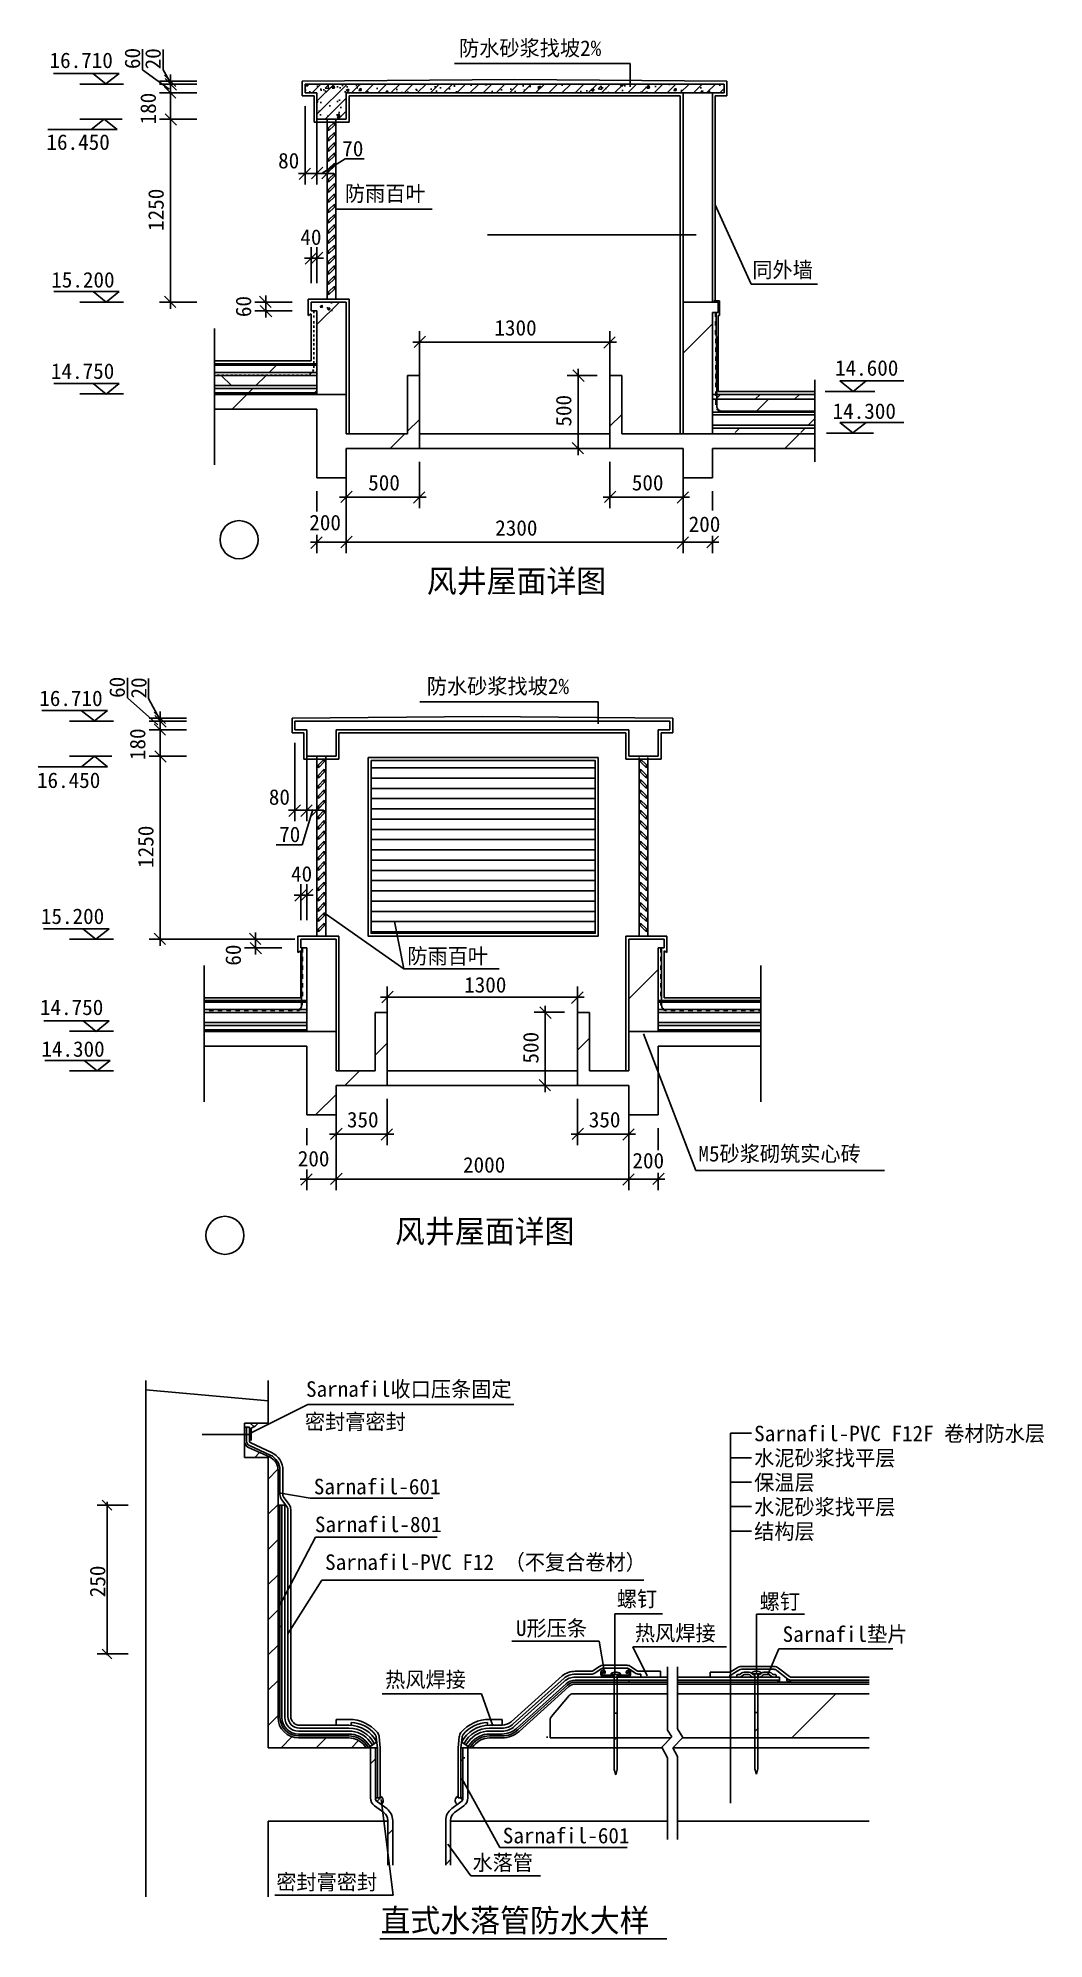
# Model space of a CAD drawing. Header units: metres. Extents: x -57 to 6812, y -3789 to 9194.
import ezdxf

# ---------------------------------------------------------------- set-up
doc = ezdxf.new("R2010")
doc.units = ezdxf.units.M
for name, color, linetype in [('AXIS_TEXT', 7, 'Continuous'), ('BH', 7, 'Continuous'), ('MC', 4, 'Continuous'), ('PUB_DIM', 3, 'Continuous'), ('PUB_TEXT', 7, 'Continuous'), ('SHU', 7, 'Continuous'), ('SURFACE', 6, 'Continuous'), ('WALL1', 2, 'Continuous')]:
    doc.layers.add(name, color=color, linetype=linetype)
pattern_1 = [(45, (0, 0), (-673.52, 673.52), [])]
pattern_2 = [(45, (0, 0), (-224.506, 224.506), [])]

msp = doc.modelspace()

# ---------------------------------------------------------------- texts
for s, p in [('60', (640.51, 8981.81)), ('20', (781.35, 8979.53)), ('180', (748.25, 8603.47)), ('1250', (801.57, 7876.23)), ('60', (1398.84, 7287.47)), ('500', (3585.08, 6539.62)), ('60', (536.29, 4686.95)), ('20', (684.05, 4682.69)), ('180', (676.18, 4262.09)), ('1250', (731.79, 3525.95)), ('60', (1328.79, 2858.1)), ('500', (3360.96, 2189.34)), ('250', (402.77, -1455.54))]:
    msp.add_text(s, height=106, rotation=90).set_placement(p)
for s, height, p in [('70', 106, (2020.88, 8385.48)), ('80', 106, (1582.87, 8303.24)), ('40', 106, (1734.88, 7780.79)), ('1300', 106, (3059.75, 7161.71)), ('500', 106, (2197.99, 6103.8)), ('500', 106, (3997.99, 6103.8)), ('200', 106, (1795.63, 5831.46)), ('2300', 106, (3065.22, 5794.87)), ('200', 106, (4386.18, 5820.45)), ('风井屋面详图', 157, (2598.48, 5406.29)), ('80', 106, (1519.49, 3956.88)), ('70', 106, (1589.92, 3701.65)), ('40', 106, (1671.13, 3432.09)), ('1300', 106, (2853.09, 2674.31)), ('350', 106, (2052.43, 1753.51)), ('350', 106, (3704.08, 1753.51)), ('200', 106, (1717.04, 1487.16)), ('200', 106, (4002.28, 1473.61)), ('2000', 106, (2845.43, 1444.59)), ('风井屋面详图', 157, (2381.76, 965.48)), ('Sarnafil收口压条固定', 106, (1773.41, -86.64)), ('密封膏密封', 106, (1766, -309.8)), ('Sarnafil-PVC F12F 卷材防水层', 106, (4833.33, -390.08)), ('水泥砂浆找平层', 106, (4833.33, -557.35)), ('Sarnafil-601', 106, (1826.64, -752.56)), ('保温层', 106, (4833.33, -724.62)), ('水泥砂浆找平层', 106, (4833.33, -891.88)), ('Sarnafil-801', 106, (1834.05, -1010.8)), ('结构层', 106, (4833.33, -1059.15)), ('Sarnafil-PVC F12 （不复合卷材）', 106, (1903.64, -1268.87)), ('螺钉', 106, (3895.96, -1520.13)), ('螺钉', 106, (4871.25, -1537.44)), ('U形压条', 106, (3206.7, -1719.62)), ('热风焊接', 106, (4019.4, -1752.72)), ('Sarnafil垫片', 106, (5027.5, -1760.3)), ('热风焊接', 106, (2313.87, -2070.57)), ('Sarnafil-601', 106, (3116.98, -3136.15)), ('水落管', 106, (2910.12, -3321.11)), ('密封膏密封', 106, (1570.31, -3453.33)), ('直式水落管防水大样', 157, (2282.37, -3741.31))]:
    msp.add_text(s, height=height).set_placement(p)
at = {"layer": 'AXIS_TEXT'}
for s, p in [('防水砂浆找坡2%', (2818.24, 9071.64)), ('防雨百叶', (2038.59, 8078.75)), ('同外墙', (4820.87, 7557.43)), ('防水砂浆找坡2%', (2598.23, 4713.55)), ('防雨百叶', (2465.13, 2870.85)), ('M5砂浆砌筑实心砖', (4452.75, 1520.73))]:
    msp.add_text(s, height=106, dxfattribs=at).set_placement(p)
at = {"layer": 'PUB_DIM'}
for s, p in [('16.710', (21.85, 8988.44)), ('16.450', (0.83, 8429.92)), ('15.200', (33.53, 7489.5)), ('14.750', (31.43, 6865.6)), ('14.600', (5385.52, 6887.32)), ('14.300', (5368.94, 6592.62)), ('16.710', (-48.13, 4631.07)), ('16.450', (-63.91, 4071.58)), ('15.200', (-37.28, 3142.63)), ('14.750', (-43.54, 2520.84)), ('14.300', (-34.2, 2235.9))]:
    msp.add_text(s, height=106, dxfattribs=at).set_placement(p)

# ---------------------------------------------------------------- blocks, each defined once
blk = doc.blocks.new('_INDEX1')
for start, end in [(0, 180), (180, 0)]:
    blk.add_arc((0, 0), 0.5, start, end)
blk = doc.blocks.new('1')
at = {"layer": 'MC'}
for p, q in [((0, -220), (0, 0)), ((700, -20), (0, -20)), ((700, -80), (0, -80)), ((700, -100), (0, -100)), ((700, -170), (0, -170)), ((700, -190), (0, -190)), ((700, -220), (0, -220))]:
    blk.add_line(p, q, dxfattribs=at)
blk = doc.blocks.new('_ARCHTICK')
at = {"color": 0, "linetype": 'ByBlock'}
blk.add_lwpolyline([(-0.5, -0.5), (0.5, 0.5)], dxfattribs=at)
blk = doc.blocks.new('_DIMX')
blk.add_line((-150, 0), (150, 0))
at = {"color": 6, "linetype": 'ByBlock'}
blk.add_lwpolyline([(122.41, 121.85), (-136.81, -137.37)], dxfattribs=at)

# ---------------------------------------------------------------- hatches: boundary and pattern name
h = msp.add_hatch()
h.set_pattern_fill('ANSI31', scale=3350)
h.paths.add_polyline_path([(4849.02, -2662.92), (4838.99, -2626.94), (4838.99, -2483.35), (4278.82, -2483.35), (4277.61, -2484.58), (4308.97, -2543.25), (4308.97, -2985.15), (5618.92, -2985.15), (5618.92, -2483.35), (4859.06, -2483.35), (4859.06, -2626.94)])
h.paths.add_polyline_path([(2878.43, -2483.35), (2878.43, -2767.89), (2998.7, -2985.15), (4242.06, -2985.15), (4242.06, -2551.63), (4205.57, -2483.35), (3898.62, -2483.35), (3898.62, -2632.85), (3888.58, -2668.83), (3878.55, -2632.85), (3878.55, -2483.35)])
h.paths.add_polyline_path([(2998.7, -2985.15), (2878.43, -2767.89), (2878.43, -2826.27, -0.24), (2851, -2880.29), (2787.89, -2926.42, 0.26), (2760.63, -2985.15)])
h.paths.add_polyline_path([(2254.65, -2985.15), (2272.44, -2903.05), (2241.31, -2880.29, -0.24), (2213.88, -2826.27), (2213.88, -2483.35), (1515.24, -2483.35), (1515.24, -499.96), (1354.11, -499.96), (1354.11, -265.79), (1515.24, -265.79), (1515.24, 25.66), (1299.61, 25.66), (1225.2, -89.5), (1058.62, 129.63), (973.84, 25.66), (678.91, 25.66), (678.91, -3501.56), (973.84, -3501.56), (1058.62, -3397.58), (1225.2, -3616.72), (1299.61, -3501.56), (1515.24, -3501.56), (1515.24, -2985.15)])
h.paths.add_polyline_path([(2331.68, -2985.15, 0.26), (2304.42, -2926.42), (2272.44, -2903.05), (2254.65, -2985.15)])
h = msp.add_hatch()
h.set_pattern_fill('AR-CONC', scale=133.8)
h.paths.add_polyline_path([(2213.88, -2826.27), (2213.88, -2483.35), (1515.24, -2483.35), (1515.24, -499.96), (1354.11, -499.96), (1354.11, -265.79), (1515.24, -265.79), (1515.24, 25.66), (678.91, 25.66), (678.91, -3501.56), (1515.24, -3501.56), (1515.24, -2985.15), (2254.65, -2985.15), (2272.44, -2903.05), (2241.31, -2880.29, -0.24)])
h.paths.add_polyline_path([(2878.43, -2767.89), (2878.43, -2826.27, -0.24), (2851, -2880.29), (2787.89, -2926.42, 0.26), (2760.63, -2985.15), (2998.7, -2985.15)])
h.paths.add_polyline_path([(4242.06, -2551.63), (4205.57, -2483.35), (3898.62, -2483.35), (3898.62, -2632.85), (3888.58, -2668.83), (3878.55, -2632.85), (3878.55, -2483.35), (2878.43, -2483.35), (2878.43, -2767.89), (2998.7, -2985.15), (4242.06, -2985.15)])
h.paths.add_polyline_path([(5618.92, -2483.35), (4859.06, -2483.35), (4859.06, -2626.94), (4849.02, -2662.92), (4838.99, -2626.94), (4838.99, -2483.35), (4278.82, -2483.35), (4277.61, -2484.58), (4308.97, -2543.25), (4308.97, -2985.15), (5618.92, -2985.15)])
h = msp.add_hatch()
h.set_pattern_fill('ANSI38', scale=83.63)
h.paths.add_polyline_path([(1446.5, -265.79), (1354.11, -265.79), (1354.11, -294.21), (1387.56, -294.21), (1387.56, -343.39), (1399.63, -343.39), (1399.63, -300.96, 0.12)])
h = msp.add_hatch()
h.set_pattern_fill('AR-SAND', scale=40.14)
h.paths.add_polyline_path([(1381.56, -432.33, -0.29), (1354.11, -389.7), (1354.11, -499.96), (1529.69, -499.96, 0.02), (1523.33, -496.8)])
h = msp.add_hatch()
h.set_pattern_fill('AR-SAND,_O', scale=53.53)
h.set_pattern_definition([(45, (0, 0), (-120.178, 120.178), [])])
h.paths.add_polyline_path([(1582.15, -747.41), (1515.24, -775.97), (1515.24, -1470.25), (1582.15, -1512.43)])
h.paths.add_polyline_path([(1582.15, -588.16, 0.29), (1523.33, -496.8), (1381.56, -432.33, -0.29), (1354.11, -389.7), (1354.11, -499.96), (1515.24, -499.96), (1515.24, -775.97), (1582.15, -747.41)])
h.paths.add_polyline_path([(1515.24, -2483.35), (2183.63, -2483.35), (2172.67, -2469.01, 0.23), (2066.35, -2416.44), (1722.65, -2416.44, -0.41), (1582.15, -2275.94), (1582.15, -1512.43), (1515.24, -1470.25)])
h = msp.add_hatch()
h.set_pattern_fill('ANSI31', scale=267.6)
h.paths.add_polyline_path([(1595.53, -826.87), (1582.15, -826.87), (1582.15, -2275.94, 0.41), (1722.65, -2416.44), (2066.35, -2416.44, -0.23), (2172.67, -2469.01), (2183.63, -2483.35), (2200.47, -2483.35), (2183.3, -2460.89, 0.23), (2066.35, -2403.06), (1722.65, -2403.06, -0.41), (1595.53, -2275.94)])
h = msp.add_hatch()
h.set_pattern_fill('HONEY', scale=150.54)
h.paths.add_polyline_path([(1595.53, -2275.94, 0.41), (1722.65, -2403.06), (2066.35, -2403.06, -0.23), (2183.3, -2460.89), (2200.47, -2483.35), (2211.32, -2475.51), (2193.94, -2452.76, 0.23), (2066.35, -2389.68), (1722.65, -2389.68, -0.41), (1608.91, -2275.94), (1608.91, -826.87), (1595.53, -826.87)])
h = msp.add_hatch()
h.set_pattern_fill('HONEY,_O', scale=167.27)
h.set_pattern_definition([(45, (0, 0), (-375.53, 375.53), [])])
h.paths.add_polyline_path([(3611.73, -2021.69, 0.19), (3548.9, -2045.89), (3210.77, -2351.66, -0.19), (3112.05, -2389.68), (3025.96, -2389.68, 0.23), (2898.37, -2452.76), (2880.99, -2475.51), (2891.84, -2483.35), (2909.01, -2460.89, -0.23), (3025.96, -2403.06), (3112.05, -2403.06, 0.19), (3219.75, -2361.59), (3557.88, -2055.81, -0.19), (3611.73, -2035.07), (3878.55, -2035.07), (3878.55, -2021.69)])
h.paths.add_polyline_path([(3898.62, -2035.07), (3898.62, -2021.69), (3878.55, -2021.69), (3878.55, -2035.07)])
h.paths.add_polyline_path([(4242.06, -2035.07), (4242.06, -2021.69), (3898.62, -2021.69), (3898.62, -2035.07)])
h = msp.add_hatch()
h.set_pattern_fill('ANSI31,_O', scale=267.63)
h.set_pattern_definition([(45, (0, 0), (-600.85, 600.85), [])])
h.paths.add_polyline_path([(3219.75, -2361.59, -0.19), (3112.05, -2403.06), (3025.96, -2403.06, 0.23), (2909.01, -2460.89), (2891.84, -2483.35), (2908.68, -2483.35), (2919.64, -2469.01, -0.23), (3025.96, -2416.44), (3112.05, -2416.44, 0.19), (3228.73, -2371.51), (3566.85, -2065.74, -0.19), (3611.73, -2048.46), (3878.55, -2048.46), (3878.55, -2035.07), (3611.73, -2035.07, 0.19), (3557.88, -2055.81)])
h = msp.add_hatch()
h.set_pattern_fill('AR-SAND', scale=50.18)
h.paths.add_polyline_path([(5618.92, -2048.46), (4859.06, -2048.46), (4859.06, -2115.36), (5618.92, -2115.36)])
h.paths.add_polyline_path([(4838.99, -2048.46), (4671.66, -2048.46), (4671.66, -2115.36), (4838.99, -2115.36)])
h.paths.add_polyline_path([(4671.66, -2048.46), (4308.97, -2048.46), (4308.97, -2115.36), (4671.66, -2115.36)])
h.paths.add_polyline_path([(4242.06, -2048.46), (3898.62, -2048.46), (3898.62, -2115.36), (4242.06, -2115.36)])
h.paths.add_polyline_path([(3878.55, -2048.46), (3611.73, -2048.46, 0.19), (3566.85, -2065.74), (3228.73, -2371.51, -0.19), (3112.05, -2416.44), (3025.96, -2416.44, 0.23), (2919.64, -2469.01), (2908.68, -2483.35), (3878.55, -2483.35), (3878.55, -2416.44), (3440.59, -2416.44), (3440.59, -2292.67, -0.18), (3448.59, -2270.96), (3571.29, -2127.11, -0.22), (3596.74, -2115.36), (3878.55, -2115.36)])
h.paths.add_polyline_path([(4264.15, -2416.44), (3898.62, -2416.44), (3898.62, -2483.35), (4205.57, -2483.35), (4203.07, -2478.68)])
h.paths.add_polyline_path([(4671.66, -2416.44), (4344.48, -2416.44), (4278.82, -2483.35), (4671.66, -2483.35)])
h.paths.add_polyline_path([(4838.99, -2416.44), (4671.66, -2416.44), (4671.66, -2483.35), (4838.99, -2483.35)])
h.paths.add_polyline_path([(5618.92, -2416.44), (4859.06, -2416.44), (4859.06, -2483.35), (5618.92, -2483.35)])
h = msp.add_hatch()
h.set_pattern_fill('HONEY', scale=150.54)
h.paths.add_polyline_path([(4308.97, -2021.69), (4308.97, -2035.07), (4838.99, -2035.07), (4838.99, -2021.69)])
h.paths.add_polyline_path([(4859.06, -2021.69), (4859.06, -2035.07), (5006.83, -2035.07), (5006.83, -2021.69)])
h = msp.add_hatch()
h.set_pattern_fill('HONEY', scale=153.89)
h.paths.add_polyline_path([(5618.92, -2021.69), (5089.88, -2021.69, -0.13), (5062.59, -2014.21), (5055.77, -2008.79), (5055.77, -2025.73, 0.13), (5089.88, -2035.07), (5618.92, -2035.07)])
h = msp.add_hatch()
h.set_pattern_fill('ANSI37', scale=836)
h.paths.add_polyline_path([(5618.92, -2115.36), (4859.06, -2115.36), (4859.06, -2416.44), (5618.92, -2416.44)])
h.paths.add_polyline_path([(4838.99, -2115.36), (4671.66, -2115.36), (4671.66, -2416.44), (4838.99, -2416.44)])
h.paths.add_polyline_path([(4671.66, -2115.36), (4308.97, -2115.36), (4308.97, -2354.33), (4348.53, -2416.44), (4671.66, -2416.44)])
h.paths.add_polyline_path([(4242.06, -2115.36), (3898.62, -2115.36), (3898.62, -2416.44), (4264.15, -2416.44), (4270.98, -2409.49), (4242.06, -2364.08)])
h.paths.add_polyline_path([(3878.55, -2115.36), (3596.74, -2115.36, 0.22), (3571.29, -2127.11), (3448.59, -2270.96, 0.18), (3440.59, -2292.67), (3440.59, -2416.44), (3878.55, -2416.44)])
h = msp.add_hatch()
h.set_pattern_fill('ANSI31', scale=66.91)
h.paths.add_polyline_path([(3878.55, -2248.06), (3875.2, -2248.06), (3875.2, -2413.17), (3878.55, -2413.17)])
h.paths.add_polyline_path([(3901.97, -2248.06), (3898.62, -2248.06), (3898.62, -2413.17), (3901.97, -2413.17)])
h.paths.add_polyline_path([(3901.97, -2413.17), (3898.62, -2413.17), (3898.62, -2480.08), (3901.97, -2480.08)])
h.paths.add_polyline_path([(3878.55, -2413.17), (3875.2, -2413.17), (3875.2, -2480.08), (3878.55, -2480.08)])
h.paths.add_polyline_path([(3898.62, -2413.17), (3878.55, -2413.17), (3878.55, -2480.08), (3898.62, -2480.08)])
h.paths.add_polyline_path([(3898.62, -2480.08), (3878.55, -2480.08), (3878.55, -2619.1), (3888.58, -2655.08), (3898.62, -2619.1)])
h.paths.add_polyline_path([(3878.55, -2480.08), (3875.2, -2480.08), (3875.2, -2619.55), (3888.58, -2667.53), (3901.97, -2619.55), (3901.97, -2480.08), (3898.62, -2480.08), (3898.62, -2619.1), (3888.58, -2655.08), (3878.55, -2619.1)])
h.paths.add_polyline_path([(3898.62, -2248.06), (3878.55, -2248.06), (3878.55, -2413.17), (3898.62, -2413.17)])
h = msp.add_hatch()
h.set_pattern_fill('ANSI31', scale=66.91)
h.paths.add_polyline_path([(4838.99, -2242.14), (4835.64, -2242.14), (4835.64, -2407.26), (4838.99, -2407.26)])
h.paths.add_polyline_path([(4862.41, -2242.14), (4859.06, -2242.14), (4859.06, -2407.26), (4862.41, -2407.26)])
h.paths.add_polyline_path([(4862.41, -2407.26), (4859.06, -2407.26), (4859.06, -2474.17), (4862.41, -2474.17)])
h.paths.add_polyline_path([(4838.99, -2407.26), (4835.64, -2407.26), (4835.64, -2474.17), (4838.99, -2474.17)])
h.paths.add_polyline_path([(4859.06, -2407.26), (4838.99, -2407.26), (4838.99, -2474.17), (4859.06, -2474.17)])
h.paths.add_polyline_path([(4859.06, -2474.17), (4838.99, -2474.17), (4838.99, -2613.18), (4849.02, -2649.17), (4859.06, -2613.18)])
h.paths.add_polyline_path([(4838.99, -2474.17), (4835.64, -2474.17), (4835.64, -2613.64), (4849.02, -2661.62), (4862.41, -2613.64), (4862.41, -2474.17), (4859.06, -2474.17), (4859.06, -2613.18), (4849.02, -2649.17), (4838.99, -2613.18)])
h.paths.add_polyline_path([(4859.06, -2242.14), (4838.99, -2242.14), (4838.99, -2407.26), (4859.06, -2407.26)])
h = msp.add_hatch()
h.set_pattern_fill('ANSI35', scale=133.8)
h.paths.add_polyline_path([(2247.34, -2483.35), (2213.88, -2483.35), (2213.88, -2826.27, 0.24), (2241.31, -2880.29), (2304.42, -2926.42, -0.24), (2331.84, -2980.44), (2331.84, -3285.52), (2365.3, -3285.52), (2365.3, -2980.44, 0.24), (2324.16, -2899.42), (2261.05, -2853.28, -0.24), (2247.34, -2826.27)])
h = msp.add_hatch()
h.set_pattern_fill('ANSI31', scale=200.7)
h.paths.add_polyline_path([(2260.72, -2487.23, 0.03), (2260.49, -2483.35), (2247.34, -2483.35), (2247.34, -2826.27), (2260.72, -2826.27)])
h.paths.add_polyline_path([(2844.97, -2483.35), (2831.82, -2483.35, 0.03), (2831.59, -2487.23), (2831.59, -2826.27), (2844.97, -2826.27)])
h = msp.add_hatch()
h.set_pattern_fill('ANSI35', scale=133.8)
h.paths.add_polyline_path([(2878.43, -2483.35), (2844.97, -2483.35), (2844.97, -2826.27, -0.24), (2831.26, -2853.28), (2768.15, -2899.42, 0.24), (2727.01, -2980.44), (2727.01, -3034.27), (2760.47, -3058.77), (2760.47, -2980.44, -0.24), (2787.89, -2926.42), (2851, -2880.29, 0.24), (2878.43, -2826.27)])
h.paths.add_polyline_path([(2760.47, -3058.77), (2727.01, -3034.27), (2727.01, -3285.52), (2760.47, -3285.52)])
h = msp.add_hatch()
h.set_pattern_fill('ANSI38', scale=66.91)
h.paths.add_polyline_path([(2831.26, -2853.28, 0.24), (2844.97, -2826.27), (2811.52, -2826.27), (2811.52, -2813.41, 0.55), (2805.94, -2871.79)])
h.paths.add_polyline_path([(2280.79, -2813.41), (2280.79, -2826.27), (2247.34, -2826.27, 0.24), (2261.05, -2853.28), (2286.36, -2871.79, 0.55)])
at = {"layer": 'AXIS_TEXT'}
h = msp.add_hatch(dxfattribs=at)
h.set_pattern_fill('AR-CONC')
h.paths.add_polyline_path([(2047.87, 7389.35), (1807.87, 7389.35), (1807.87, 7329.35), (2047.87, 7329.35)])
at = {"layer": 'BH'}
h = msp.add_hatch(dxfattribs=at)
h.set_pattern_fill('ANSI31', scale=20)
h.paths.add_polyline_path([(4547.87, 8819.35), (4627.87, 8819.35), (4627.87, 8879.35), (1767.87, 8879.35), (1767.87, 8819.35), (1847.87, 8819.35), (1847.87, 8639.35), (2047.87, 8639.35), (2047.87, 8819.35)])
h = msp.add_hatch(dxfattribs=at)
h.set_pattern_fill('AR-CONC')
h.paths.add_polyline_path([(1767.87, 8879.35), (1767.87, 8819.35), (1847.87, 8819.35), (1847.87, 8639.35), (2047.87, 8639.35), (2047.87, 8819.35), (4547.87, 8819.35), (4627.87, 8819.35), (4627.87, 8879.35)])
h = msp.add_hatch(dxfattribs=at)
h.set_pattern_fill('ANSI31', scale=600)
h.paths.add_polyline_path([(4547.87, 8819.35), (4347.87, 8819.35), (4347.87, 7389.35), (4547.87, 7389.35)])
h = msp.add_hatch(dxfattribs=at)
h.set_pattern_fill('AN33C', scale=300)
h.set_pattern_definition(pattern_1)
h.paths.add_polyline_path([(2047.87, 7329.35), (2047.87, 7389.35), (1807.87, 7389.35), (1807.87, 7329.35), (1847.87, 7329.35), (1847.87, 6959.35), (1847.87, 6787.81), (1847.87, 6757.89), (2047.87, 6757.89)])
h.paths.add_polyline_path([(4547.87, 7319.35), (4587.87, 7319.35), (4587.87, 7389.35), (4547.87, 7389.35), (4347.87, 7389.35), (4347.87, 6489.35), (4547.87, 6489.35)])
h = msp.add_hatch(dxfattribs=at)
h.set_pattern_fill('AN33C', scale=100)
h.set_pattern_definition(pattern_2)
h.paths.add_polyline_path([(1847.87, 6909.35), (1847.87, 6959.35), (1147.87, 6959.35), (1147.87, 6909.35)])
h = msp.add_hatch(dxfattribs=at)
h.set_pattern_fill('ANSI37', scale=300)
h.paths.add_polyline_path([(1147.87, 6889.35), (1147.87, 6819.35), (1847.87, 6819.35), (1847.87, 6889.35)])
h = msp.add_hatch(dxfattribs=at)
h.set_pattern_fill('AN31C', scale=300)
h.set_pattern_definition(pattern_1)
h.paths.add_polyline_path([(1847.87, 6389.35), (1847.87, 6189.35), (2047.87, 6189.35), (2047.87, 6389.35), (2547.87, 6389.35), (2547.87, 6489.35), (2547.87, 6888.66), (2466.39, 6888.66), (2466.39, 6489.35), (2047.87, 6489.35), (2047.87, 6757.89), (1147.87, 6757.89), (1147.87, 6657.89), (1847.87, 6657.89)])
h.paths.add_polyline_path([(4547.87, 6389.35), (5247.87, 6389.35), (5247.87, 6489.35), (4547.87, 6489.35), (4347.87, 6489.35), (3929.36, 6489.35), (3929.36, 6888.66), (3847.87, 6888.66), (3847.87, 6489.35), (3847.87, 6389.35), (4347.87, 6389.35), (4347.87, 6189.35), (4547.87, 6189.35)])
h = msp.add_hatch(dxfattribs=at)
h.set_pattern_fill('AN32C', scale=100)
h.set_pattern_definition(pattern_2)
h.paths.add_polyline_path([(1147.87, 6799.35), (1147.87, 6769.35), (1847.87, 6769.35), (1847.87, 6787.81), (1847.87, 6799.35)])
h = msp.add_hatch(dxfattribs=at)
h.set_pattern_fill('AN33C', scale=60)
h.set_pattern_definition([(45, (0, 0), (-134.704, 134.704), [])])
h.paths.add_polyline_path([(5247.87, 6759.35), (4547.87, 6759.35), (4547.87, 6726.43), (5247.87, 6726.43)])
h = msp.add_hatch(dxfattribs=at)
h.set_pattern_fill('AN33C', scale=100)
h.set_pattern_definition(pattern_2)
h.paths.add_polyline_path([(5247.87, 6639.35), (5247.87, 6726.43), (4547.87, 6726.43), (4547.87, 6639.35)])
h = msp.add_hatch(dxfattribs=at)
h.set_pattern_fill('AN33C', scale=600)
h.set_pattern_definition([(45, (0, 0), (-1347.04, 1347.04), [])])
h.paths.add_polyline_path([(5247.87, 6639.35), (5247.87, 6726.43), (4547.87, 6726.43), (4547.87, 6639.35)])
h = msp.add_hatch(dxfattribs=at)
h.set_pattern_fill('ANSI37', scale=300)
h.paths.add_polyline_path([(4547.87, 6619.35), (4547.87, 6549.35), (5247.87, 6549.35), (5247.87, 6619.35)])
h = msp.add_hatch(dxfattribs=at)
h.set_pattern_fill('AN32C', scale=100)
h.set_pattern_definition(pattern_2)
h.paths.add_polyline_path([(4547.87, 6529.35), (4547.87, 6499.35), (5247.87, 6499.35), (5247.87, 6517.81), (5247.87, 6529.35)])
h = msp.add_hatch(dxfattribs=at)
h.set_pattern_fill('AN33C', scale=300)
h.set_pattern_definition(pattern_1)
h.paths.add_polyline_path([(1978.09, 2979.07), (1978.09, 3039.07), (1738.09, 3039.07), (1738.09, 2979.07), (1778.09, 2979.07), (1778.09, 2709.07), (1778.09, 2659.07), (1778.09, 2408.55), (1978.09, 2408.55)])
h.paths.add_polyline_path([(4178.09, 2979.07), (4218.09, 2979.07), (4218.09, 3039.07), (3978.09, 3039.07), (3978.09, 2979.07), (3978.09, 2408.55), (4178.09, 2408.55), (4178.09, 2659.07), (4178.09, 2709.07)])
h = msp.add_hatch(dxfattribs=at)
h.set_pattern_fill('AN31C', scale=300)
h.set_pattern_definition(pattern_1)
h.paths.add_polyline_path([(1978.09, 2408.55), (1078.09, 2408.55), (1078.09, 2308.55), (1778.09, 2308.55), (1778.09, 2039.07), (1778.09, 1839.07), (1978.09, 1839.07), (1978.09, 2039.07), (2328.09, 2039.07), (2328.09, 2139.07), (2328.09, 2538.37), (2246.61, 2538.37), (2246.61, 2139.07), (1978.09, 2139.07)])
h.paths.add_polyline_path([(3978.09, 2139.07), (3709.58, 2139.07), (3709.58, 2538.37), (3628.09, 2538.37), (3628.09, 2139.07), (3628.09, 2039.07), (3978.09, 2039.07), (3978.09, 1839.07), (4178.09, 1839.07), (4178.09, 2039.07), (4178.09, 2308.55), (4878.09, 2308.55), (4878.09, 2408.55), (3978.09, 2408.55)])
at = {"layer": 'SHU'}
h = msp.add_hatch(dxfattribs=at)
h.set_pattern_fill('ANSI32', scale=66.91)
h.paths.add_polyline_path([(4816.42, -1974.86, 0.21), (4799.27, -1967.39), (4764.47, -1967.39, 0.18), (4749.48, -1972.82), (4738.71, -1981.8, -0.18), (4732.28, -1984.12), (4721.9, -1984.12, 0.41), (4715.21, -1990.81), (4715.21, -1994.16, 0.41), (4721.9, -2000.85), (4732.28, -2000.85, 0.18), (4749.42, -1994.64), (4760.18, -1985.67, -0.18), (4764.47, -1984.12), (4799.27, -1984.12, -0.21), (4804.17, -1986.26), (4809.81, -1992.31, 0.21), (4829.4, -2000.85), (4836.66, -2000.85), (4836.66, -1984.12), (4829.4, -1984.12, -0.21), (4822.06, -1980.92)])
h.paths.add_polyline_path([(4933.58, -1984.12, -0.18), (4937.86, -1985.67), (4948.63, -1994.64, 0.18), (4965.76, -2000.85), (4976.15, -2000.85, 0.41), (4982.84, -1994.16), (4982.84, -1990.81, 0.41), (4976.15, -1984.12), (4965.76, -1984.12, -0.18), (4959.34, -1981.8), (4948.57, -1972.82, 0.18), (4933.58, -1967.39), (4898.77, -1967.39, 0.21), (4881.63, -1974.86), (4875.99, -1980.92, -0.21), (4868.64, -1984.12), (4861.39, -1984.12), (4861.39, -2000.85), (4868.64, -2000.85, 0.21), (4888.24, -1992.31), (4893.87, -1986.26, -0.21), (4898.77, -1984.12)])

# ---------------------------------------------------------------- linework, layer by layer
for p, q in [((656.4, 9118.46), (656.4, 8977.05)), ((796.79, 8975.65), (796.79, 9114.33)), ((656.4, 8977.05), (839.7, 8845.23)), ((845.77, 8892.34), (796.79, 8975.65)), ((2040.36, 8368.93), (1882.91, 8270.61)), ((2169.7, 8368.93), (2040.36, 8368.93)), ((554.87, 4824.54), (554.87, 4687.67)), ((697.14, 4820.03), (697.14, 4683.12)), ((554.87, 4687.67), (761.17, 4503.27)), ((697.14, 4683.12), (774.44, 4539.69)), ((1747.4, 3683.76), (1820.54, 3924.35)), ((1570.03, 3683.76), (1747.4, 3683.76)), ((678.91, -3501.56), (678.91, 25.66)), ((1515.24, -265.79), (1515.24, 25.66)), ((1515.24, -265.79), (1515.24, 25.66)), ((1785.56, -139.37), (1398.08, -332.76)), ((3191.86, -139.37), (1785.56, -139.37)), ((1399.63, -343.39), (1064.18, -343.39)), ((1515.24, -265.79), (1354.11, -265.79)), ((1354.11, -265.79), (1354.11, -499.96)), ((1387.56, -294.21), (1354.11, -294.21)), ((1367.49, -294.21), (1367.49, -389.7)), ((1387.56, -294.21), (1387.56, -389.7)), ((1399.63, -300.96), (1399.63, -385.81)), ((4814.61, -334.93), (4671.66, -334.93)), ((4671.66, -334.93), (4671.66, -2862.3)), ((1515.24, -499.96), (1354.11, -499.96)), ((1523.33, -496.8), (1381.56, -432.33)), ((1528.87, -484.61), (1387.1, -420.15)), ((1537.18, -466.34), (1395.41, -401.88)), ((1515.24, -2483.35), (1515.24, -499.96)), ((4814.61, -502.19), (4671.66, -502.19)), ((1582.15, -2275.94), (1582.15, -588.16)), ((1595.53, -754.84), (1595.53, -588.16)), ((1615.6, -754.84), (1615.6, -588.16)), ((1800.84, -778.79), (1587.68, -743.19)), ((1658.38, -822.88), (1622.32, -774.95)), ((2639.66, -778.79), (1800.84, -778.79)), ((4814.61, -669.46), (4671.66, -669.46)), ((558.61, -826.87), (348.01, -826.87)), ((414.92, -1851.14), (414.92, -804.5)), ((1582.15, -826.87), (1628.98, -826.87)), ((1595.53, -2275.94), (1595.53, -826.87)), ((1642.34, -834.95), (1606.28, -787.02)), ((1608.91, -2275.94), (1608.91, -826.87)), ((1628.98, -2275.94), (1628.98, -826.87)), ((1649.06, -2269.25), (1649.06, -855.06)), ((1669.13, -2269.25), (1669.13, -855.06)), ((4814.61, -836.73), (4671.66, -836.73)), ((4814.61, -1004), (4671.66, -1004)), ((1837.07, -1044.84), (1590.28, -1517.56)), ((2669.85, -1044.84), (1837.07, -1044.84)), ((1882.18, -1338.06), (1650.06, -1704.84)), ((4079.44, -1338.06), (1882.18, -1338.06)), ((3882.49, -1568.23), (3882.49, -1977.35)), ((4206.83, -1568.23), (3882.49, -1568.23)), ((4848.72, -1571.45), (4848.72, -1974.97)), ((5178.27, -1571.45), (4848.72, -1571.45)), ((3774.71, -1755.88), (3179.38, -1755.88)), ((3774.71, -1755.88), (3812.04, -1969.97)), ((4004.05, -1794.58), (4103.33, -1992.66)), ((4644.27, -1794.58), (4004.05, -1794.58)), ((5001.3, -1807.04), (4928.89, -1977.55)), ((5780.15, -1807.04), (5001.3, -1807.04)), ((558.61, -1842.68), (348.01, -1842.68)), ((3773.83, -1929.75), (3737.35, -1955.39)), ((3785.37, -1946.17), (3748.9, -1971.81)), ((3982.82, -1946.17), (4019.29, -1971.81)), ((3994.36, -1929.75), (4030.84, -1955.39)), ((4242.06, -1930.25), (4242.06, -2364.08)), ((4308.97, -1930.25), (4308.97, -2354.33)), ((4677, -1962.7), (4717.05, -1936.47)), ((4746.37, -1927.73), (4967.44, -1927.73)), ((5000.77, -1939.37), (5073.88, -1997.55)), ((3522.31, -1991.75), (3174.87, -2305.27)), ((3535.12, -2007.22), (3188.34, -2320.16)), ((3535.44, -2031), (3197.31, -2336.77)), ((3548.9, -2045.89), (3210.77, -2351.66)), ((3557.88, -2055.81), (3219.75, -2361.59)), ((3566.85, -2065.74), (3228.73, -2371.51)), ((3611.73, -2001.62), (4242.06, -2001.62)), ((3611.73, -2021.69), (4242.06, -2021.69)), ((3611.73, -2035.07), (4242.06, -2035.07)), ((3611.73, -2048.46), (4242.06, -2048.46)), ((3611.81, -1961.48), (3718.12, -1961.48)), ((3611.81, -1981.55), (3718.12, -1981.55)), ((4050.07, -1961.48), (4194.2, -1961.48)), ((4050.07, -1981.55), (4060.39, -1981.55)), ((4060.39, -1981.55), (4060.39, -2001.62)), ((4060.39, -1981.55), (4060.39, -2001.62)), ((4194.2, -1961.48), (4194.2, -2001.62)), ((4194.2, -1961.48), (4194.2, -2001.62)), ((4194.2, -1961.48), (4194.2, -2001.62)), ((4194.2, -1961.48), (4194.2, -2001.62)), ((4308.97, -2001.62), (5006.83, -2001.62)), ((4308.97, -2021.69), (5006.83, -2021.69)), ((4308.97, -2035.07), (5618.92, -2035.07)), ((4308.97, -2048.46), (5618.92, -2048.46)), ((4533.58, -2001.62), (4533.58, -1968.17)), ((4533.58, -1968.17), (4658.67, -1968.17)), ((4667.39, -2001.62), (4667.39, -1987.52)), ((4687.99, -1979.49), (4728.05, -1953.27)), ((4746.37, -1947.8), (4967.44, -1947.8)), ((4988.27, -1955.08), (5062.59, -2014.21)), ((5006.83, -2001.62), (5006.83, -2035.07)), ((5055.77, -2025.73), (5055.77, -2008.79)), ((5055.77, -2025.73), (5055.77, -2009.9)), ((5055.77, -2025.73), (5055.77, -2009.9)), ((5089.88, -2001.62), (5618.92, -2001.62)), ((5089.88, -2021.69), (5618.92, -2021.69)), ((2970.69, -2115.9), (2293.42, -2115.9)), ((2970.69, -2115.9), (3048.82, -2332.59)), ((3571.29, -2127.11), (3448.59, -2270.96)), ((3596.74, -2115.36), (4242.06, -2115.36)), ((4308.97, -2115.36), (5618.92, -2115.36)), ((2066.35, -2329.46), (1729.35, -2329.46)), ((1980.26, -2289.32), (1980.26, -2329.46)), ((2066.35, -2289.32), (1980.26, -2289.32)), ((2080.62, -2309.83), (2080.62, -2329.94)), ((3011.69, -2309.83), (3011.69, -2329.94)), ((3025.96, -2289.32), (3112.05, -2289.32)), ((3025.96, -2329.46), (3112.05, -2329.46)), ((3112.05, -2289.32), (3112.05, -2329.46)), ((3440.59, -2292.67), (3440.59, -2416.44)), ((2066.35, -2369.61), (1722.65, -2369.61)), ((2066.35, -2389.68), (1722.65, -2389.68)), ((2066.35, -2403.06), (1722.65, -2403.06)), ((2066.35, -2416.44), (1722.65, -2416.44)), ((2066.35, -2349.54), (1729.35, -2349.54)), ((2183.3, -2460.89), (2200.47, -2483.35)), ((2193.94, -2452.76), (2211.32, -2475.51)), ((2200.47, -2483.35), (2256.43, -2442.87)), ((2209.88, -2440.57), (2227.59, -2463.74)), ((2253.37, -2411.29), (2260.72, -2487.23)), ((2273.35, -2409.35), (2280.63, -2484.66)), ((2818.96, -2409.35), (2811.68, -2484.66)), ((2838.94, -2411.29), (2831.59, -2487.23)), ((2891.84, -2483.35), (2835.88, -2442.87)), ((2882.42, -2440.57), (2864.72, -2463.74)), ((2898.37, -2452.76), (2880.99, -2475.51)), ((2909.01, -2460.89), (2891.84, -2483.35)), ((3025.96, -2349.54), (3112.05, -2349.54)), ((3025.96, -2369.61), (3112.05, -2369.61)), ((3025.96, -2389.68), (3112.05, -2389.68)), ((3025.96, -2403.06), (3112.05, -2403.06)), ((3025.96, -2416.44), (3112.05, -2416.44)), ((3440.59, -2416.44), (4264.15, -2416.44)), ((4270.98, -2409.49), (4203.07, -2478.68)), ((4242.06, -2364.08), (4270.98, -2409.49)), ((4346.93, -2413.94), (4277.61, -2484.58)), ((4308.97, -2354.33), (4346.93, -2413.94)), ((4344.48, -2416.44), (5618.92, -2416.44)), ((1515.24, -2483.35), (2260.49, -2483.35)), ((2172.67, -2469.01), (2183.63, -2483.35)), ((2213.88, -2483.35), (2213.88, -2826.27)), ((2247.34, -2483.35), (2247.34, -2826.27)), ((2247.34, -2483.35), (2247.34, -2826.27)), ((2260.72, -2487.23), (2260.72, -2826.27)), ((2280.79, -2487.88), (2280.79, -2826.27)), ((2811.52, -2487.88), (2811.52, -2826.27)), ((2831.59, -2487.23), (2831.59, -2826.27)), ((2831.82, -2483.35), (4205.57, -2483.35)), ((2844.97, -2483.35), (2844.97, -2826.27)), ((2878.43, -2483.35), (2878.43, -2826.27)), ((2919.64, -2469.01), (2908.68, -2483.35)), ((4203.07, -2478.68), (4242.06, -2551.63)), ((4242.06, -2551.63), (4242.06, -3110.79)), ((4277.61, -2484.58), (4308.97, -2543.25)), ((4278.82, -2483.35), (5618.92, -2483.35)), ((4308.97, -2543.25), (4308.97, -3110.79)), ((3096.53, -3165.32), (2837.09, -2693.22)), ((2280.79, -2826.27), (2247.34, -2826.27)), ((2261.05, -2853.28), (2324.16, -2899.42)), ((2367.5, -3490.35), (2286.83, -2836.6)), ((2831.26, -2853.28), (2768.15, -2899.42)), ((2811.52, -2826.27), (2844.97, -2826.27)), ((1515.24, -3501.56), (1515.24, -2985.15)), ((1515.24, -2985.15), (2331.84, -2985.15)), ((2241.31, -2880.29), (2304.42, -2926.42)), ((2331.84, -2980.44), (2331.84, -3285.52)), ((2365.3, -2980.44), (2365.3, -3285.52)), ((2727.01, -2980.44), (2727.01, -3285.52)), ((2760.47, -2980.44), (2760.47, -3285.52)), ((2760.47, -2985.15), (4242.06, -2985.15)), ((2851, -2880.29), (2787.89, -2926.42)), ((4308.97, -2985.15), (5618.92, -2985.15)), ((4308.97, -2985.15), (5618.92, -2985.15)), ((2899.06, -3357.86), (2741.23, -3140.89)), ((3966.74, -3165.32), (3096.53, -3165.32)), ((2899.06, -3357.86), (3374.34, -3357.86)), ((1560.26, -3490.35), (2367.5, -3490.35)), ((2277.19, -3789.45), (4236.76, -3789.45))]:
    msp.add_line(p, q)
for centre, radius, start, end in [((1351.71, -188.29), 122.44, 293.04, 320.73), ((1400.95, -389.7), 46.83, 180, 245.55), ((1400.95, -389.7), 33.45, 180, 245.55), ((1400.95, -389.7), 13.38, 180, 245.55), ((1481.79, -588.16), 100.36, 0, 65.55), ((1481.79, -588.16), 113.74, 0, 65.55), ((1481.79, -588.16), 133.81, 0, 65.55), ((1649.06, -754.84), 53.53, 180, 216.95), ((1649.06, -754.84), 33.45, 180, 216.95), ((1615.6, -855.06), 33.45, 0, 36.95), ((1615.6, -855.06), 53.53, 0, 36.95), ((3804.61, -1973.54), 53.53, 90, 125.1), ((3804.61, -1973.54), 33.45, 90, 125.1), ((3963.58, -1973.54), 53.53, 54.9, 90), ((3963.58, -1973.54), 33.45, 54.9, 90), ((4746.37, -1981.26), 53.53, 90, 123.22), ((4967.44, -1981.26), 53.53, 51.49, 90), ((3611.73, -2108.67), 147.2, 90, 127.41), ((3611.73, -2108.67), 127.12, 90, 127.06), ((3611.73, -2115.36), 113.74, 90, 132.12), ((3611.73, -2115.36), 93.67, 90, 132.12), ((3611.73, -2115.36), 80.29, 90, 132.12), ((3611.73, -2115.36), 66.91, 90, 132.12), ((3718.12, -1928.02), 33.45, 270, 305.1), ((3718.12, -1928.02), 53.53, 270, 305.1), ((4050.07, -1928.02), 53.53, 234.9, 270), ((4050.07, -1928.02), 33.45, 234.9, 270), ((4658.67, -1934.71), 33.45, 270, 303.22), ((4658.67, -1934.71), 53.53, 279.38, 303.22), ((4746.37, -1981.26), 33.45, 90, 123.22), ((4967.44, -1981.26), 33.45, 51.49, 90), ((5089.88, -1968.17), 66.91, 239.35, 270), ((5089.88, -1968.17), 66.91, 239.35, 270), ((5089.88, -1968.17), 53.53, 239.35, 270), ((5089.88, -1968.17), 53.53, 239.35, 270), ((5089.88, -1968.17), 33.45, 241.43, 270), ((3596.74, -2148.82), 33.45, 90, 139.54), ((1722.65, -2275.94), 140.5, 180, 270), ((1722.65, -2275.94), 127.12, 180, 270), ((1722.65, -2275.94), 113.74, 180, 270), ((1722.65, -2275.94), 93.67, 180, 270), ((1729.35, -2269.25), 80.29, 180, 270), ((1729.35, -2269.25), 60.22, 180, 270), ((2066.35, -2543.57), 254.25, 40.01, 90), ((2066.35, -2543.57), 214.1, 27.25, 90), ((2066.34, -2543.58), 234.19, 40.02, 86.5), ((3025.96, -2543.57), 254.25, 90, 139.99), ((3025.96, -2543.57), 214.1, 90, 152.75), ((3025.96, -2543.57), 234.17, 93.5, 139.99), ((3112.05, -2235.8), 93.67, 270, 312.12), ((3112.05, -2235.8), 113.74, 270, 312.12), ((3112.05, -2242.49), 127.12, 270, 312.12), ((3474.04, -2292.67), 33.45, 139.54, 180), ((2066.35, -2543.57), 194.03, 27.04, 90), ((2066.35, -2550.26), 180.65, 37.39, 90), ((2066.35, -2550.26), 160.58, 37.39, 90), ((2066.35, -2550.26), 147.2, 37.39, 90), ((2066.35, -2550.26), 133.81, 37.39, 90), ((2220.07, -2414.51), 33.45, 5.52, 40.01), ((2220.07, -2414.51), 53.53, 5.52, 40.01), ((2872.24, -2414.51), 53.53, 139.99, 174.48), ((2872.24, -2414.51), 33.45, 139.99, 174.48), ((3025.96, -2543.57), 194.03, 90, 152.96), ((3025.96, -2550.26), 180.65, 90, 142.61), ((3025.96, -2550.26), 160.58, 90, 142.61), ((3025.96, -2550.26), 147.2, 90, 142.61), ((3025.96, -2550.26), 133.81, 90, 142.61), ((3112.05, -2242.49), 147.2, 270, 312.12), ((3112.05, -2242.49), 160.58, 270, 312.12), ((3112.05, -2242.49), 173.96, 270, 312.12), ((2247.34, -2487.88), 33.45, 0, 5.52), ((2844.97, -2487.88), 33.45, 174.48, 180), ((2280.79, -2826.27), 66.91, 180, 233.83), ((2280.79, -2826.27), 33.45, 180, 233.83), ((2280.79, -2826.27), 33.45, 180, 233.83), ((2265.15, -2844.36), 34.67, 307.72, 63.19), ((2827.16, -2844.36), 34.67, 116.81, 232.28), ((2811.52, -2826.27), 33.45, 306.17, 0), ((2811.52, -2826.27), 66.91, 306.17, 0), ((2264.94, -2980.44), 66.91, 0, 53.83), ((2264.94, -2980.44), 100.36, 0, 53.83), ((2827.37, -2980.44), 100.36, 126.17, 180), ((2827.37, -2980.44), 66.91, 126.17, 180)]:
    msp.add_arc(centre, radius, start, end)
at = {"layer": 'AXIS_TEXT'}
for p, q in [((2787.71, 9020.59), (3987.87, 9020.59)), ((3987.87, 9020.59), (3987.87, 8859.35)), ((527.87, 8879.35), (227.87, 8879.35)), ((1027.87, 8899.35), (772.87, 8899.35)), ((1027.87, 8879.35), (772.87, 8879.35)), ((847.87, 8899.65), (847.87, 8899.95)), ((847.87, 8879.35), (847.87, 8899.35)), ((847.87, 8879.65), (847.87, 8879.95)), ((847.87, 8819.35), (847.87, 8879.35)), ((847.87, 8879.05), (847.87, 8878.75)), ((1027.87, 8819.35), (772.87, 8819.35)), ((847.87, 8819.65), (847.87, 8819.95)), ((847.87, 8639.35), (847.87, 8819.35)), ((847.87, 8819.05), (847.87, 8818.75)), ((1767.87, 8729.35), (1767.87, 8194.35)), ((1847.87, 8729.35), (1847.87, 8194.35)), ((517.87, 8639.35), (227.87, 8639.35)), ((1027.87, 8639.35), (772.87, 8639.35)), ((847.87, 7389.65), (847.87, 8639.05)), ((847.87, 8639.05), (847.87, 8638.75)), ((1847.87, 8549.35), (1847.87, 8194.35)), ((1917.87, 8549.35), (1917.87, 8194.35)), ((1767.57, 8269.35), (1767.27, 8269.35)), ((1847.87, 8269.35), (1767.87, 8269.35)), ((1847.57, 8269.35), (1847.27, 8269.35)), ((1917.87, 8269.35), (1847.87, 8269.35)), ((1848.17, 8269.35), (1848.47, 8269.35)), ((1918.17, 8269.35), (1918.47, 8269.35)), ((1977.87, 8024.35), (2635.88, 8024.35)), ((3013.49, 7849.35), (4437.87, 7849.35)), ((1807.57, 7689.35), (1807.27, 7689.35)), ((1807.87, 7519.35), (1807.87, 7764.35)), ((1847.87, 7689.35), (1807.87, 7689.35)), ((1847.87, 7519.35), (1847.87, 7764.35)), ((1848.17, 7689.35), (1848.47, 7689.35)), ((527.87, 7389.35), (227.87, 7389.35)), ((1677.87, 7389.35), (1422.87, 7389.35)), ((1677.87, 7329.35), (1422.87, 7329.35)), ((1497.87, 7389.65), (1497.87, 7389.95)), ((1497.87, 7389.35), (1497.87, 7329.35)), ((1497.87, 7329.05), (1497.87, 7328.75)), ((2547.87, 6876.19), (2547.87, 7191.19)), ((3847.87, 6876.19), (3847.87, 7191.19)), ((2548.17, 7116.19), (3847.57, 7116.19)), ((3762.21, 6889.66), (3556.38, 6889.66)), ((3631.38, 6389.65), (3631.38, 6889.36)), ((527.87, 6763.16), (227.87, 6763.16)), ((5317.89, 6779.24), (5658.32, 6779.24)), ((5327.87, 6495.96), (5647.87, 6495.96)), ((3762.21, 6389.35), (3556.38, 6389.35)), ((2047.87, 6299.35), (2047.87, 5982.49)), ((2547.87, 6299.35), (2547.87, 5982.49)), ((3847.87, 6299.35), (3847.87, 5982.49)), ((4347.87, 6299.35), (4347.87, 5982.49)), ((1847.87, 6099.35), (1847.87, 5960.91)), ((2047.87, 6100.74), (2047.87, 5674.35)), ((2048.17, 6057.49), (2547.57, 6057.49)), ((4347.57, 6057.49), (3848.17, 6057.49)), ((4347.87, 6099.35), (4347.87, 5674.35)), ((4547.87, 6099.35), (4547.87, 5966.08)), ((1847.57, 5749.35), (1847.27, 5749.35)), ((1847.87, 5800.81), (1847.87, 5674.35)), ((1847.87, 5749.35), (2047.87, 5749.35)), ((2048.17, 5749.35), (4347.57, 5749.35)), ((2048.17, 5749.35), (2048.47, 5749.35)), ((4347.57, 5749.35), (4347.27, 5749.35)), ((4347.87, 5749.35), (4547.87, 5749.35)), ((4547.87, 5794.35), (4547.87, 5674.35)), ((4548.17, 5749.35), (4548.47, 5749.35)), ((958.09, 4549.07), (703.09, 4549.07)), ((778.09, 4549.37), (778.09, 4549.67)), ((778.09, 4529.07), (778.09, 4549.07)), ((2550.35, 4660.04), (3768.09, 4660.04)), ((3768.09, 4660.04), (3768.09, 4509.07)), ((458.09, 4529.07), (158.09, 4529.07)), ((958.09, 4529.07), (703.09, 4529.07)), ((958.09, 4469.07), (703.09, 4469.07)), ((778.09, 4529.37), (778.09, 4529.67)), ((778.09, 4469.07), (778.09, 4529.07)), ((778.09, 4528.77), (778.09, 4528.47)), ((778.09, 4469.37), (778.09, 4469.67)), ((778.09, 4289.07), (778.09, 4469.07)), ((778.09, 4468.77), (778.09, 4468.47)), ((448.09, 4289.07), (158.09, 4289.07)), ((958.09, 4289.07), (703.09, 4289.07)), ((778.09, 4288.77), (778.09, 4288.47)), ((778.09, 3039.37), (778.09, 4288.77)), ((1698.09, 4379.07), (1698.09, 3844.07)), ((1778.09, 4379.07), (1778.09, 3844.07)), ((1778.09, 4199.07), (1778.09, 3844.07)), ((1848.09, 4199.07), (1848.09, 3844.07)), ((1697.79, 3919.07), (1697.49, 3919.07)), ((1778.09, 3919.07), (1698.09, 3919.07)), ((1777.79, 3919.07), (1777.49, 3919.07)), ((1848.09, 3919.07), (1778.09, 3919.07)), ((1778.39, 3919.07), (1778.69, 3919.07)), ((1848.39, 3919.07), (1848.69, 3919.07)), ((1738.09, 3169.07), (1738.09, 3414.07)), ((1778.09, 3169.07), (1778.09, 3414.07)), ((1737.79, 3339.07), (1737.49, 3339.07)), ((1778.09, 3339.07), (1738.09, 3339.07)), ((1778.39, 3339.07), (1778.69, 3339.07)), ((2440.27, 2836.22), (1898.09, 3219.07)), ((2440.27, 2836.22), (2378.09, 3159.07)), ((458.09, 3039.07), (158.09, 3039.07)), ((1698.09, 3039.07), (703.09, 3039.07)), ((1608.09, 3039.07), (1353.09, 3039.07)), ((1428.09, 3039.37), (1428.09, 3039.67)), ((1428.09, 3039.07), (1428.09, 2979.07)), ((1608.09, 2979.07), (1353.09, 2979.07)), ((1428.09, 2978.77), (1428.09, 2978.47)), ((2440.27, 2836.22), (3091.73, 2836.22)), ((2328.09, 2401.9), (2328.09, 2716.9)), ((2328.39, 2641.9), (3627.79, 2641.9)), ((3628.09, 2401.9), (3628.09, 2716.9)), ((3538.09, 2539.37), (3332.26, 2539.37)), ((3407.26, 2039.37), (3407.26, 2539.07)), ((458.09, 2410.67), (158.09, 2410.67)), ((4435.38, 1459.07), (4078.09, 2392.89)), ((458.09, 2139.07), (158.09, 2139.07)), ((1978.09, 1949.07), (1978.09, 1632.21)), ((2328.09, 1949.07), (2328.09, 1632.21)), ((3538.09, 2039.07), (3332.26, 2039.07)), ((3628.09, 1949.07), (3628.09, 1632.21)), ((3978.09, 1949.07), (3978.09, 1632.21)), ((1778.09, 1749.07), (1778.09, 1633.01)), ((1978.09, 1750.45), (1978.09, 1324.07)), ((1978.39, 1707.21), (2327.79, 1707.21)), ((3977.79, 1707.21), (3628.39, 1707.21)), ((3978.09, 1749.07), (3978.09, 1324.07)), ((4178.09, 1749.07), (4178.09, 1598.26)), ((1778.09, 1466.75), (1778.09, 1324.07)), ((4178.09, 1443.71), (4178.09, 1324.07)), ((5723.27, 1459.07), (4435.38, 1459.07)), ((1777.79, 1399.07), (1777.49, 1399.07)), ((1778.09, 1399.07), (1978.09, 1399.07)), ((1978.39, 1399.07), (3977.79, 1399.07)), ((1978.39, 1399.07), (1978.69, 1399.07)), ((3977.79, 1399.07), (3977.49, 1399.07)), ((3978.09, 1399.07), (4178.09, 1399.07)), ((4178.39, 1399.07), (4178.69, 1399.07))]:
    msp.add_line(p, q, dxfattribs=at)
at = {"layer": 'BH'}
for p, q in [((4567.87, 8054.74), (4811.96, 7513.51)), ((4811.96, 7513.51), (5266.3, 7513.51)), ((772.87, 7390.25), (1027.87, 7390.25))]:
    msp.add_line(p, q, dxfattribs=at)
at = {"layer": 'MC'}
for p, q in [((1147.87, 6769.35), (1147.87, 6989.35)), ((1847.87, 6969.35), (1147.87, 6969.35)), ((1847.87, 6909.35), (1147.87, 6909.35)), ((1847.87, 6889.35), (1147.87, 6889.35)), ((1807.87, 6989.35), (1290.66, 6989.35)), ((1847.87, 6819.35), (1147.87, 6819.35)), ((1847.87, 6799.35), (1147.87, 6799.35)), ((1847.87, 6769.35), (1147.87, 6769.35)), ((5247.87, 6639.35), (4547.87, 6639.35)), ((5247.87, 6619.35), (4547.87, 6619.35)), ((5247.87, 6549.35), (4547.87, 6549.35)), ((5247.87, 6529.35), (4547.87, 6529.35)), ((4178.09, 2619.07), (4878.09, 2619.07)), ((4878.09, 2419.07), (4878.09, 2639.07)), ((4178.09, 2559.07), (4878.09, 2559.07)), ((4178.09, 2539.07), (4878.09, 2539.07)), ((4178.09, 2469.07), (4878.09, 2469.07)), ((1778.09, 2420.01), (1078.09, 2420.01)), ((4178.09, 2449.07), (4878.09, 2449.07)), ((4178.09, 2420.01), (4878.09, 2420.01)), ((4178.09, 2419.07), (4878.09, 2419.07))]:
    msp.add_line(p, q, dxfattribs=at)
at = {"layer": 'PUB_DIM'}
for p, q in [((408.28, 8952.46), (49.81, 8952.46)), ((318.28, 8952.46), (407.3, 8880.24)), ((496.72, 8952.46), (318.28, 8952.46)), ((407.3, 8880.24), (496.72, 8952.46)), ((395.71, 8639.97), (306.3, 8567.74)), ((484.74, 8567.74), (395.71, 8639.97)), ((9.59, 8567.74), (484.74, 8567.74)), ((306.3, 8567.74), (484.74, 8567.74)), ((409.51, 7461.69), (51.04, 7461.69)), ((497.95, 7461.69), (319.51, 7461.69)), ((319.51, 7461.69), (408.53, 7389.47)), ((408.53, 7389.47), (497.95, 7461.69)), ((409.99, 6834.5), (51.53, 6834.5)), ((498.43, 6834.5), (319.99, 6834.5)), ((319.99, 6834.5), (409.02, 6762.27)), ((409.02, 6762.27), (498.43, 6834.5)), ((5418.95, 6852.15), (5508.67, 6779.24)), ((5597.39, 6852.15), (5418.95, 6852.15)), ((5854.94, 6852.15), (5418.95, 6852.15)), ((5508.67, 6779.24), (5599.09, 6852.15)), ((5855.1, 6568.81), (5419.11, 6568.81)), ((5597.55, 6568.81), (5419.11, 6568.81)), ((5419.11, 6568.81), (5508.14, 6496.58)), ((5508.14, 6496.58), (5597.55, 6568.81)), ((328.97, 4601.6), (-29.5, 4601.6)), ((417.41, 4601.6), (238.97, 4601.6)), ((238.97, 4601.6), (328, 4529.37)), ((328, 4529.37), (417.41, 4601.6)), ((329.53, 4288.87), (240.11, 4216.64)), ((418.55, 4216.64), (329.53, 4288.87)), ((-56.6, 4216.64), (418.55, 4216.64)), ((240.11, 4216.64), (418.55, 4216.64)), ((339.77, 3110.36), (-18.69, 3110.36)), ((428.21, 3110.36), (249.77, 3110.36)), ((249.77, 3110.36), (338.8, 3038.14)), ((338.8, 3038.14), (428.21, 3110.36)), ((341.36, 2481.6), (-17.1, 2481.6)), ((429.8, 2481.6), (251.36, 2481.6)), ((251.36, 2481.6), (340.39, 2409.37)), ((340.39, 2409.37), (429.8, 2481.6)), ((348.63, 2211.5), (-9.83, 2211.5)), ((437.07, 2211.5), (258.63, 2211.5)), ((258.63, 2211.5), (347.66, 2139.28)), ((347.66, 2139.28), (437.07, 2211.5))]:
    msp.add_line(p, q, dxfattribs=at)
at = {"layer": 'SHU'}
for p, q in [((3804.61, -1920.02), (3963.58, -1920.02)), ((3804.61, -1940.09), (3963.58, -1940.09)), ((3787.04, -1982.08), (3787.04, -1968.69)), ((3797.07, -1982.08), (3797.07, -1968.69)), ((3873.77, -1987.1), (3802.09, -1987.1)), ((3873.77, -1997.13), (3802.09, -1997.13)), ((3807.11, -1971.42), (3807.11, -1968.69)), ((3817.14, -1971.42), (3817.14, -1968.69)), ((3857.3, -1980.68), (3857.3, -1977.74)), ((3860.64, -1984.03), (3888.58, -1984.03)), ((3873.77, -1997.13), (3873.77, -1987.1)), ((3878.55, -1984.03), (3878.55, -2632.85)), ((3916.53, -1984.03), (3888.58, -1984.03)), ((3898.62, -1984.03), (3898.62, -2632.85)), ((3903.4, -1997.13), (3903.4, -1987.1)), ((3903.4, -1987.1), (3975.07, -1987.1)), ((3903.4, -1997.13), (3975.07, -1997.13)), ((3919.87, -1980.68), (3919.87, -1977.74)), ((3960.02, -1971.42), (3960.02, -1968.69)), ((3970.05, -1971.42), (3970.05, -1968.69)), ((3980.09, -1982.08), (3980.09, -1968.69)), ((3990.13, -1982.08), (3990.13, -1968.69)), ((4715.21, -1994.16), (4715.21, -1990.81)), ((4732.28, -1984.12), (4721.9, -1984.12)), ((4732.28, -2000.85), (4721.9, -2000.85)), ((4738.71, -1981.8), (4749.48, -1972.82)), ((4749.42, -1994.64), (4760.18, -1985.67)), ((4799.27, -1967.39), (4764.47, -1967.39)), ((4799.27, -1984.12), (4764.47, -1984.12)), ((4804.17, -1986.26), (4809.81, -1992.31)), ((4816.42, -1974.86), (4822.06, -1980.92)), ((4817.74, -1974.77), (4817.74, -1971.82)), ((4821.08, -1978.12), (4849.02, -1978.12)), ((4836.66, -1984.12), (4829.4, -1984.12)), ((4836.66, -2000.85), (4829.4, -2000.85)), ((4836.66, -2000.85), (4836.66, -1984.12)), ((4838.99, -1978.12), (4838.99, -2626.94)), ((4876.97, -1978.12), (4849.02, -1978.12)), ((4859.06, -1978.12), (4859.06, -2626.94)), ((4861.39, -2000.85), (4861.39, -1984.12)), ((4861.39, -1984.12), (4868.64, -1984.12)), ((4861.39, -2000.85), (4868.64, -2000.85)), ((4881.63, -1974.86), (4875.99, -1980.92)), ((4880.31, -1974.77), (4880.31, -1971.82)), ((4893.87, -1986.26), (4888.24, -1992.31)), ((4898.77, -1967.39), (4933.58, -1967.39)), ((4898.77, -1984.12), (4933.58, -1984.12)), ((4948.63, -1994.64), (4937.86, -1985.67)), ((4959.34, -1981.8), (4948.57, -1972.82)), ((4965.76, -1984.12), (4976.15, -1984.12)), ((4965.76, -2000.85), (4976.15, -2000.85)), ((4982.84, -1994.16), (4982.84, -1990.81)), ((4982.84, -1994.16), (4982.84, -1990.81)), ((4982.84, -1994.16), (4982.84, -1990.81)), ((4982.84, -1994.16), (4982.84, -1990.81)), ((4982.84, -1994.16), (4982.84, -1990.81)), ((4982.84, -1994.16), (4982.84, -1990.81)), ((3878.55, -2248.06), (3898.62, -2248.06)), ((4838.99, -2242.14), (4859.06, -2242.14)), ((3888.58, -2668.83), (3878.55, -2632.85)), ((3898.62, -2632.85), (3888.58, -2668.83)), ((4849.02, -2662.92), (4838.99, -2626.94)), ((4859.06, -2626.94), (4849.02, -2662.92))]:
    msp.add_line(p, q, dxfattribs=at)
for centre, radius, start, end in [((3802.09, -1968.69), 15.05, 360, 180), ((3802.09, -1982.08), 15.05, 180, 270), ((3802.09, -1968.69), 5.02, 360, 180), ((3802.09, -1982.08), 5.02, 180, 270), ((3812.13, -1971.42), 5.02, 180, 0), ((3860.64, -1977.74), 3.35, 122.54, 180), ((3860.64, -1980.68), 3.35, 180, 270), ((3883.52, -2010.45), 43.26, 83.27, 124.77), ((3893.65, -2010.45), 43.26, 55.23, 96.73), ((3916.53, -1980.68), 3.35, 270, 0), ((3916.53, -1977.74), 3.35, 0, 57.46), ((3975.07, -1968.69), 15.05, 0, 180), ((3965.04, -1971.42), 5.02, 180, 0), ((3975.07, -1968.69), 5.02, 0, 180), ((3975.07, -1982.08), 15.05, 270, 0), ((3975.07, -1982.08), 5.02, 270, 0), ((4721.9, -1990.81), 6.69, 90, 180), ((4721.9, -1994.16), 6.69, 180, 270), ((4732.28, -1974.09), 10.04, 270, 309.81), ((4732.28, -1974.09), 26.76, 270, 309.81), ((4764.47, -1990.81), 23.42, 90, 129.81), ((4764.47, -1990.81), 6.69, 90, 129.81), ((4799.27, -1990.81), 23.42, 42.93, 90), ((4799.27, -1990.81), 6.69, 42.93, 90), ((4829.4, -1974.09), 26.76, 222.93, 270), ((4821.08, -1971.82), 3.35, 122.54, 180), ((4821.08, -1974.77), 3.35, 180, 270), ((4843.96, -2004.54), 43.26, 83.27, 124.77), ((4829.4, -1974.09), 10.04, 222.93, 270), ((4829.4, -1974.09), 10.04, 222.93, 270), ((4829.4, -1974.09), 10.04, 222.93, 270), ((4854.09, -2004.54), 43.26, 55.23, 96.73), ((4868.64, -1974.09), 10.04, 270, 317.07), ((4868.64, -1974.09), 10.04, 270, 317.07), ((4868.64, -1974.09), 10.04, 270, 317.07), ((4868.64, -1974.09), 26.76, 270, 317.07), ((4876.97, -1974.77), 3.35, 270, 0), ((4876.97, -1971.82), 3.35, 0, 57.46), ((4898.77, -1990.81), 23.42, 90, 137.07), ((4898.77, -1990.81), 6.69, 90, 137.07), ((4933.58, -1990.81), 23.42, 50.19, 90), ((4933.58, -1990.81), 6.69, 50.19, 90), ((4965.76, -1974.09), 26.76, 230.19, 270), ((4965.76, -1974.09), 10.04, 230.19, 270), ((4976.15, -1990.81), 6.69, 360, 90), ((4976.15, -1990.81), 6.69, 360, 90), ((4976.15, -1990.81), 6.69, 360, 90), ((4976.15, -1990.81), 6.69, 360, 90), ((4976.15, -1990.81), 6.69, 360, 90), ((4976.15, -1990.81), 6.69, 360, 90), ((4976.15, -1994.16), 6.69, 270, 360), ((4976.15, -1994.16), 6.69, 270, 360), ((4976.15, -1994.16), 6.69, 270, 360), ((4976.15, -1994.16), 6.69, 270, 360), ((4976.15, -1994.16), 6.69, 270, 360), ((4976.15, -1994.16), 6.69, 270, 360)]:
    msp.add_arc(centre, radius, start, end, dxfattribs=at)
at = {"layer": 'SURFACE'}
for p, q in [((1826.01, 7329.35), (1826.01, 7314.35)), ((1826.01, 7299.35), (1826.01, 7284.35)), ((4569.84, 7319.38), (4569.98, 7289.38)), ((1826.01, 7259.35), (1826.01, 7244.35)), ((1826.01, 7229.35), (1826.01, 7214.35)), ((1826.01, 7199.35), (1826.01, 7184.35)), ((1826.01, 7169.35), (1826.01, 7154.35)), ((4570.13, 7259.38), (4570.27, 7229.38)), ((4570.41, 7199.38), (4570.56, 7169.38)), ((1826.01, 7139.05), (1826.01, 7124.05)), ((1826.01, 7108.74), (1826.01, 7093.74)), ((1826.01, 7078.43), (1826.01, 7063.43)), ((1826.01, 7047.65), (1826.01, 7032.65)), ((1826.01, 7016.33), (1826.01, 7001.33)), ((4570.7, 7139.38), (4570.84, 7109.38)), ((4570.99, 7079.38), (4571.13, 7049.38)), ((4571.28, 7019.38), (4571.42, 6989.38)), ((1152.71, 6891.85), (1149.6, 6891.85)), ((1182.71, 6891.85), (1167.71, 6891.85)), ((1212.71, 6891.85), (1197.71, 6891.85)), ((1242.71, 6891.85), (1227.71, 6891.85)), ((1272.71, 6891.85), (1257.71, 6891.85)), ((1302.71, 6891.85), (1285.18, 6891.85)), ((1332.71, 6891.85), (1317.71, 6891.85)), ((1362.71, 6891.85), (1347.71, 6891.85)), ((1392.71, 6891.85), (1377.71, 6891.85)), ((1422.71, 6891.85), (1407.71, 6891.85)), ((1452.71, 6891.85), (1437.71, 6891.85)), ((1482.71, 6891.85), (1467.71, 6891.85)), ((1512.71, 6891.85), (1497.71, 6891.85)), ((1542.71, 6891.85), (1527.71, 6891.85)), ((1572.71, 6891.85), (1557.71, 6891.85)), ((1602.71, 6891.85), (1587.71, 6891.85)), ((1632.71, 6891.85), (1617.71, 6891.85)), ((1662.71, 6891.85), (1647.71, 6891.85)), ((1692.71, 6891.85), (1677.71, 6891.85)), ((1722.71, 6891.85), (1707.71, 6891.85)), ((1752.71, 6891.85), (1737.71, 6891.85)), ((1826.01, 6986.1), (1826.01, 6971.1)), ((1826.01, 6957.13), (1826.01, 6942.13)), ((4571.56, 6959.38), (4571.71, 6929.38)), ((4571.85, 6899.38), (4571.99, 6869.38)), ((4572.14, 6839.38), (4572.28, 6809.38)), ((4572.42, 6779.38), (4572.57, 6749.38)), ((4572.71, 6719.38), (4572.85, 6689.39)), ((4630.15, 6639.75), (4660.15, 6639.75)), ((4690.15, 6639.75), (4720.15, 6639.75)), ((4750.15, 6639.75), (4780.15, 6639.75)), ((4810.15, 6639.75), (4840.15, 6639.75)), ((4870.15, 6639.75), (4900.15, 6639.75)), ((4930.15, 6639.75), (4960.15, 6639.75)), ((4990.15, 6639.75), (5020.15, 6639.75)), ((5050.15, 6639.75), (5080.15, 6639.75)), ((5110.15, 6639.75), (5140.15, 6639.75)), ((5170.15, 6639.75), (5200.15, 6639.75)), ((5230.15, 6639.75), (5247.87, 6639.75)), ((1749.22, 2859.09), (1749.09, 2829.09)), ((1749.48, 2919.09), (1749.35, 2889.09)), ((1749.74, 2979.09), (1749.61, 2949.09)), ((4196.86, 2979.07), (4196.86, 2949.07)), ((4196.86, 2919.07), (4196.86, 2889.07)), ((4196.86, 2859.07), (4196.86, 2829.07)), ((1748.7, 2739.09), (1748.57, 2709.09)), ((1748.96, 2799.09), (1748.83, 2769.09)), ((4196.86, 2799.07), (4196.86, 2769.07)), ((4196.86, 2739.07), (4196.86, 2709.07)), ((1748.18, 2619.09), (1748.05, 2589.09)), ((1748.44, 2679.09), (1748.31, 2649.09)), ((4196.86, 2679.07), (4196.86, 2649.07)), ((4196.86, 2619.07), (4196.86, 2589.07)), ((1081, 2552.56), (1078.09, 2552.56)), ((1141, 2552.56), (1111, 2552.56)), ((1201, 2552.56), (1171, 2552.56)), ((1261, 2552.56), (1231, 2552.56)), ((1321, 2552.56), (1291, 2552.56)), ((1381, 2552.56), (1351, 2552.56)), ((1441, 2552.56), (1411, 2552.56)), ((1501, 2552.56), (1471, 2552.56)), ((1561, 2552.56), (1531, 2552.56)), ((1621, 2552.56), (1591, 2552.56)), ((1681, 2552.56), (1651, 2552.56)), ((1723.36, 2552.56), (1711, 2552.56)), ((4229.46, 2552.92), (4233.89, 2552.92)), ((4263.89, 2552.92), (4293.89, 2552.92)), ((4323.89, 2552.92), (4353.89, 2552.92)), ((4383.89, 2552.92), (4413.89, 2552.92)), ((4443.89, 2552.92), (4473.89, 2552.92)), ((4503.89, 2552.92), (4533.89, 2552.92)), ((4563.89, 2552.92), (4593.89, 2552.92)), ((4623.89, 2552.92), (4653.89, 2552.92)), ((4683.89, 2552.92), (4713.89, 2552.92)), ((4743.89, 2552.92), (4773.89, 2552.92)), ((4803.89, 2552.92), (4833.89, 2552.92)), ((4863.89, 2552.92), (4878.09, 2552.92))]:
    msp.add_line(p, q, dxfattribs=at)
for points in [[(4574.84, 7319.4), (4577.93, 6672.35, 0.26), (4606.82, 6644.75), (5247.87, 6644.75)], [(1744.74, 2979.11), (1743, 2578.24, -0.19), (1722.33, 2557.56), (1078.09, 2557.56)], [(4201.86, 2979.07), (4201.86, 2586.44, 0.46), (4229.33, 2557.92), (4878.09, 2557.92)]]:
    msp.add_lwpolyline(points, format="xyb", dxfattribs=at)
for centre, radius, start, end in [((1774.85, 6943.53), 52.16, 262.13, 278.6), ((1774.85, 6943.53), 52.16, 295.08, 311.56), ((1774.85, 6943.53), 52.16, 328.03, 344.51), ((4616.76, 6684.08), 45.56, 211.26, 248.98), ((1705.8, 2594.75), 45.7, 292.6, 314.72), ((4227.84, 2583.97), 31.1, 225.88, 273)]:
    msp.add_arc(centre, radius, start, end, dxfattribs=at)
at = {"layer": 'WALL1'}
for p, q in [((1747.87, 8899.28), (3197.8, 8909.35)), ((1747.87, 8799.35), (1747.87, 8899.28)), ((1767.87, 8879.35), (4627.87, 8879.35)), ((1767.87, 8819.35), (1767.87, 8879.35)), ((3197.94, 8909.35), (4647.87, 8899.28)), ((4627.87, 8879.35), (4627.87, 8819.35)), ((4647.87, 8899.28), (4647.87, 8799.35)), ((1827.87, 8799.35), (1747.87, 8799.35)), ((1847.87, 8819.35), (1767.87, 8819.35)), ((1827.87, 8619.35), (1827.87, 8799.35)), ((1847.87, 8639.35), (1847.87, 8819.35)), ((4547.87, 8819.35), (2047.87, 8819.35)), ((2047.87, 8819.35), (2047.87, 8639.35)), ((4327.87, 8799.35), (2067.87, 8799.35)), ((2067.87, 8799.35), (2067.87, 8619.35)), ((4327.87, 8799.35), (4327.87, 6489.35)), ((4347.87, 8819.35), (4347.87, 6489.35)), ((4547.87, 8819.35), (4547.87, 7389.35)), ((4627.87, 8819.35), (4547.87, 8819.35)), ((4567.87, 8799.35), (4567.87, 7399.35)), ((4647.87, 8799.35), (4567.87, 8799.35)), ((2067.87, 8619.35), (1827.87, 8619.35)), ((2047.87, 8639.35), (1847.87, 8639.35)), ((1917.87, 8639.35), (1917.87, 7409.35)), ((1927.87, 8579.35), (1967.87, 8619.35)), ((1967.87, 8599.35), (1927.87, 8559.35)), ((1927.87, 8559.35), (1927.87, 8579.35)), ((1967.87, 8619.35), (1967.87, 8599.35)), ((1977.87, 8639.35), (1977.87, 7409.35)), ((1927.87, 8509.35), (1967.87, 8549.35)), ((1967.87, 8529.35), (1927.87, 8489.35)), ((1927.87, 8489.35), (1927.87, 8509.35)), ((1927.87, 8439.35), (1967.87, 8479.35)), ((1967.87, 8459.35), (1927.87, 8419.35)), ((1927.87, 8419.35), (1927.87, 8439.35)), ((1967.87, 8549.35), (1967.87, 8529.35)), ((1967.87, 8479.35), (1967.87, 8459.35)), ((1927.87, 8369.35), (1967.87, 8409.35)), ((1967.87, 8389.35), (1927.87, 8349.35)), ((1927.87, 8349.35), (1927.87, 8369.35)), ((1927.87, 8299.35), (1967.87, 8339.35)), ((1967.87, 8319.35), (1927.87, 8279.35)), ((1967.87, 8409.35), (1967.87, 8389.35)), ((1967.87, 8339.35), (1967.87, 8319.35)), ((1927.87, 8279.35), (1927.87, 8299.35)), ((1927.87, 8229.35), (1967.87, 8269.35)), ((1967.87, 8249.35), (1927.87, 8209.35)), ((1927.87, 8209.35), (1927.87, 8229.35)), ((1927.87, 8159.35), (1967.87, 8199.35)), ((1967.87, 8269.35), (1967.87, 8249.35)), ((1967.87, 8199.35), (1967.87, 8179.35)), ((1967.87, 8179.35), (1927.87, 8139.35)), ((1927.87, 8139.35), (1927.87, 8159.35)), ((1927.87, 8089.35), (1967.87, 8129.35)), ((1967.87, 8109.35), (1927.87, 8069.35)), ((1927.87, 8069.35), (1927.87, 8089.35)), ((1927.87, 8019.35), (1967.87, 8059.35)), ((1967.87, 8129.35), (1967.87, 8109.35)), ((1967.87, 8059.35), (1967.87, 8039.35)), ((1967.87, 8039.35), (1927.87, 7999.35)), ((1927.87, 7999.35), (1927.87, 8019.35)), ((1927.87, 7949.35), (1967.87, 7989.35)), ((1967.87, 7969.35), (1927.87, 7929.35)), ((1927.87, 7929.35), (1927.87, 7949.35)), ((1967.87, 7989.35), (1967.87, 7969.35)), ((1927.87, 7879.35), (1967.87, 7919.35)), ((1967.87, 7899.35), (1927.87, 7859.35)), ((1927.87, 7859.35), (1927.87, 7879.35)), ((1927.87, 7809.35), (1967.87, 7849.35)), ((1967.87, 7829.35), (1927.87, 7789.35)), ((1927.87, 7789.35), (1927.87, 7809.35)), ((1967.87, 7919.35), (1967.87, 7899.35)), ((1967.87, 7849.35), (1967.87, 7829.35)), ((1927.87, 7739.35), (1967.87, 7779.35)), ((1967.87, 7759.35), (1927.87, 7719.35)), ((1927.87, 7719.35), (1927.87, 7739.35)), ((1927.87, 7669.35), (1967.87, 7709.35)), ((1967.87, 7689.35), (1927.87, 7649.35)), ((1927.87, 7649.35), (1927.87, 7669.35)), ((1967.87, 7779.35), (1967.87, 7759.35)), ((1967.87, 7709.35), (1967.87, 7689.35)), ((1927.87, 7599.35), (1967.87, 7639.35)), ((1967.87, 7619.35), (1927.87, 7579.35)), ((1927.87, 7579.35), (1927.87, 7599.35)), ((1927.87, 7529.35), (1967.87, 7569.35)), ((1967.87, 7549.35), (1927.87, 7509.35)), ((1967.87, 7639.35), (1967.87, 7619.35)), ((1967.87, 7569.35), (1967.87, 7549.35)), ((2047.87, 7409.35), (1787.87, 7409.35)), ((1787.87, 7409.35), (1787.87, 7299.35)), ((1927.87, 7509.35), (1927.87, 7529.35)), ((1927.87, 7459.35), (1967.87, 7499.35)), ((1967.87, 7479.35), (1927.87, 7439.35)), ((1927.87, 7439.35), (1927.87, 7459.35)), ((1967.87, 7499.35), (1967.87, 7479.35)), ((2047.87, 7409.35), (2067.87, 7409.35)), ((2067.87, 7409.35), (2067.87, 6489.35)), ((1787.87, 7299.35), (1807.87, 7309.35)), ((2047.87, 7389.35), (1807.87, 7389.35)), ((1807.87, 7389.35), (1807.87, 7329.35)), ((1807.87, 7329.35), (1847.87, 7329.35)), ((1807.87, 7309.35), (1807.87, 6989.35)), ((1847.87, 7329.35), (1847.87, 6959.35)), ((2047.87, 7329.35), (2047.87, 7389.35)), ((2047.87, 7329.35), (2047.87, 6489.35)), ((4547.87, 7389.35), (4347.87, 7389.35)), ((4547.87, 7389.35), (4587.87, 7389.35)), ((4587.87, 7319.35), (4547.87, 7319.35)), ((4547.87, 7319.35), (4547.87, 6489.35)), ((4557.87, 7399.35), (4597.87, 7399.35)), ((4587.87, 7389.35), (4587.87, 7319.35)), ((4587.87, 7299.35), (4587.87, 6779.35)), ((4597.87, 7299.35), (4587.87, 7299.35)), ((4597.87, 7399.35), (4597.87, 7299.35)), ((1147.87, 7209.35), (1147.87, 6279.35)), ((1807.87, 6989.35), (1147.87, 6989.35)), ((1147.87, 6959.35), (1847.87, 6959.35)), ((1847.87, 6959.35), (1847.87, 6787.81)), ((2466.39, 6489.35), (2466.39, 6888.66)), ((2466.39, 6888.66), (2547.87, 6888.66)), ((2547.87, 6489.35), (2547.87, 6888.66)), ((3929.36, 6888.66), (3847.87, 6888.66)), ((3847.87, 6888.66), (3847.87, 6489.35)), ((3929.36, 6489.35), (3929.36, 6888.66)), ((1147.87, 6757.89), (2047.87, 6757.89)), ((1847.87, 6787.81), (1847.87, 6757.89)), ((4547.87, 6759.35), (5247.87, 6759.35)), ((4587.87, 6779.35), (5247.87, 6779.35)), ((5247.87, 6859.35), (5247.87, 6299.35)), ((1147.87, 6657.89), (1847.87, 6657.89)), ((1847.87, 6657.89), (1847.87, 6389.35)), ((4547.87, 6726.43), (5248.84, 6726.43)), ((4547.87, 6529.35), (5247.87, 6529.35)), ((1847.87, 6389.35), (1847.87, 6189.35)), ((2047.87, 6489.35), (2466.39, 6489.35)), ((2047.87, 6189.35), (2047.87, 6389.35)), ((2047.87, 6389.35), (2547.87, 6389.35)), ((2547.87, 6489.35), (3847.87, 6489.35)), ((2547.87, 6389.35), (2547.87, 6489.35)), ((2547.87, 6389.35), (3847.87, 6389.35)), ((3847.87, 6489.35), (3847.87, 6389.35)), ((3847.87, 6389.35), (4347.87, 6389.35)), ((4347.87, 6489.35), (3929.36, 6489.35)), ((4347.87, 6489.35), (4547.87, 6489.35)), ((4347.87, 6389.35), (4347.87, 6189.35)), ((5247.87, 6489.35), (4547.87, 6489.35)), ((4547.87, 6189.35), (4547.87, 6389.35)), ((4547.87, 6389.35), (5247.87, 6389.35)), ((1847.87, 6189.35), (2047.87, 6189.35)), ((4347.87, 6189.35), (4547.87, 6189.35)), ((1678.09, 4548.99), (2978.02, 4559.07)), ((1678.09, 4449.07), (1678.09, 4548.99)), ((4278.09, 4548.99), (2978.17, 4559.07)), ((4278.09, 4449.07), (4278.09, 4548.99)), ((1758.09, 4449.07), (1678.09, 4449.07)), ((1698.09, 4469.07), (1698.09, 4529.07)), ((1698.09, 4529.07), (2978.09, 4529.07)), ((1778.09, 4469.07), (1698.09, 4469.07)), ((1758.09, 4269.07), (1758.09, 4449.07)), ((1778.09, 4289.07), (1778.09, 4469.07)), ((2978.09, 4469.07), (1978.09, 4469.07)), ((1978.09, 4469.07), (1978.09, 4289.07)), ((2978.09, 4449.07), (1998.09, 4449.07)), ((1998.09, 4449.07), (1998.09, 4269.07)), ((4258.09, 4529.07), (2978.09, 4529.07)), ((2978.09, 4469.07), (3978.09, 4469.07)), ((2978.09, 4449.07), (3958.09, 4449.07)), ((3958.09, 4449.07), (3958.09, 4269.07)), ((3978.09, 4469.07), (3978.09, 4289.07)), ((4178.09, 4289.07), (4178.09, 4469.07)), ((4178.09, 4469.07), (4258.09, 4469.07)), ((4198.09, 4269.07), (4198.09, 4449.07)), ((4198.09, 4449.07), (4278.09, 4449.07)), ((4258.09, 4469.07), (4258.09, 4529.07)), ((1978.09, 4289.07), (1778.09, 4289.07)), ((1848.09, 4289.07), (1848.09, 3059.07)), ((1908.09, 4289.07), (1908.09, 3059.07)), ((3978.09, 4289.07), (4178.09, 4289.07)), ((1998.09, 4269.07), (1758.09, 4269.07)), ((1858.09, 4229.07), (1898.09, 4269.07)), ((1898.09, 4249.07), (1858.09, 4209.07)), ((1858.09, 4209.07), (1858.09, 4229.07)), ((1858.09, 4159.07), (1898.09, 4199.07)), ((1898.09, 4179.07), (1858.09, 4139.07)), ((1858.09, 4139.07), (1858.09, 4159.07)), ((1898.09, 4269.07), (1898.09, 4249.07)), ((1898.09, 4199.07), (1898.09, 4179.07)), ((2218.09, 4209.07), (3748.09, 4209.07)), ((3958.09, 4269.07), (4198.09, 4269.07)), ((4048.09, 4279.07), (4048.09, 3059.07)), ((4098.09, 4229.07), (4058.09, 4269.07)), ((4058.09, 4269.07), (4058.09, 4249.07)), ((4058.09, 4249.07), (4098.09, 4209.07)), ((4098.09, 4159.07), (4058.09, 4199.07)), ((4058.09, 4199.07), (4058.09, 4179.07)), ((4058.09, 4179.07), (4098.09, 4139.07)), ((4098.09, 4209.07), (4098.09, 4229.07)), ((4098.09, 4139.07), (4098.09, 4159.07)), ((4108.09, 4279.07), (4108.09, 3059.07)), ((1858.09, 4089.07), (1898.09, 4129.07)), ((1898.09, 4109.07), (1858.09, 4069.07)), ((1858.09, 4069.07), (1858.09, 4089.07)), ((1858.09, 4019.07), (1898.09, 4059.07)), ((1898.09, 4039.07), (1858.09, 3999.07)), ((1898.09, 4129.07), (1898.09, 4109.07)), ((1898.09, 4059.07), (1898.09, 4039.07)), ((2218.09, 4139.07), (3748.09, 4139.07)), ((2218.09, 4069.07), (3748.09, 4069.07)), ((4098.09, 4089.07), (4058.09, 4129.07)), ((4058.09, 4129.07), (4058.09, 4109.07)), ((4058.09, 4109.07), (4098.09, 4069.07)), ((4098.09, 4019.07), (4058.09, 4059.07)), ((4058.09, 4059.07), (4058.09, 4039.07)), ((4058.09, 4039.07), (4098.09, 3999.07)), ((4098.09, 4069.07), (4098.09, 4089.07)), ((1858.09, 3999.07), (1858.09, 4019.07)), ((1858.09, 3949.07), (1898.09, 3989.07)), ((1898.09, 3969.07), (1858.09, 3929.07)), ((1858.09, 3929.07), (1858.09, 3949.07)), ((1858.09, 3879.07), (1898.09, 3919.07)), ((1898.09, 3899.07), (1858.09, 3859.07)), ((1898.09, 3989.07), (1898.09, 3969.07)), ((1898.09, 3919.07), (1898.09, 3899.07)), ((2218.09, 3999.07), (3748.09, 3999.07)), ((2218.09, 3929.07), (3748.09, 3929.07)), ((4098.09, 3949.07), (4058.09, 3989.07)), ((4058.09, 3989.07), (4058.09, 3969.07)), ((4058.09, 3969.07), (4098.09, 3929.07)), ((4098.09, 3879.07), (4058.09, 3919.07)), ((4058.09, 3919.07), (4058.09, 3899.07)), ((4058.09, 3899.07), (4098.09, 3859.07)), ((4098.09, 3999.07), (4098.09, 4019.07)), ((4098.09, 3929.07), (4098.09, 3949.07)), ((1858.09, 3859.07), (1858.09, 3879.07)), ((1858.09, 3809.07), (1898.09, 3849.07)), ((1898.09, 3829.07), (1858.09, 3789.07)), ((1858.09, 3789.07), (1858.09, 3809.07)), ((1858.09, 3739.07), (1898.09, 3779.07)), ((1898.09, 3849.07), (1898.09, 3829.07)), ((1898.09, 3779.07), (1898.09, 3759.07)), ((2218.09, 3859.07), (3748.09, 3859.07)), ((2218.09, 3789.07), (3748.09, 3789.07)), ((4098.09, 3809.07), (4058.09, 3849.07)), ((4058.09, 3849.07), (4058.09, 3829.07)), ((4058.09, 3829.07), (4098.09, 3789.07)), ((4098.09, 3739.07), (4058.09, 3779.07)), ((4058.09, 3779.07), (4058.09, 3759.07)), ((4098.09, 3859.07), (4098.09, 3879.07)), ((4098.09, 3789.07), (4098.09, 3809.07)), ((1898.09, 3759.07), (1858.09, 3719.07)), ((1858.09, 3719.07), (1858.09, 3739.07)), ((1858.09, 3669.07), (1898.09, 3709.07)), ((1898.09, 3689.07), (1858.09, 3649.07)), ((1858.09, 3649.07), (1858.09, 3669.07)), ((1858.09, 3599.07), (1898.09, 3639.07)), ((1898.09, 3709.07), (1898.09, 3689.07)), ((1898.09, 3639.07), (1898.09, 3619.07)), ((2218.09, 3719.07), (3748.09, 3719.07)), ((2218.09, 3649.07), (3748.09, 3649.07)), ((4058.09, 3759.07), (4098.09, 3719.07)), ((4058.09, 3709.07), (4058.09, 3689.07)), ((4098.09, 3669.07), (4058.09, 3709.07)), ((4058.09, 3689.07), (4098.09, 3649.07)), ((4098.09, 3599.07), (4058.09, 3639.07)), ((4058.09, 3639.07), (4058.09, 3619.07)), ((4098.09, 3719.07), (4098.09, 3739.07)), ((4098.09, 3649.07), (4098.09, 3669.07)), ((1898.09, 3619.07), (1858.09, 3579.07)), ((1858.09, 3579.07), (1858.09, 3599.07)), ((1858.09, 3529.07), (1898.09, 3569.07)), ((1898.09, 3549.07), (1858.09, 3509.07)), ((1858.09, 3509.07), (1858.09, 3529.07)), ((1898.09, 3569.07), (1898.09, 3549.07)), ((2218.09, 3579.07), (3748.09, 3579.07)), ((2218.09, 3509.07), (3748.09, 3509.07)), ((4058.09, 3619.07), (4098.09, 3579.07)), ((4058.09, 3569.07), (4058.09, 3549.07)), ((4098.09, 3529.07), (4058.09, 3569.07)), ((4058.09, 3549.07), (4098.09, 3509.07)), ((4098.09, 3579.07), (4098.09, 3599.07)), ((4098.09, 3509.07), (4098.09, 3529.07)), ((1858.09, 3459.07), (1898.09, 3499.07)), ((1898.09, 3479.07), (1858.09, 3439.07)), ((1858.09, 3439.07), (1858.09, 3459.07)), ((1858.09, 3389.07), (1898.09, 3429.07)), ((1898.09, 3409.07), (1858.09, 3369.07)), ((1858.09, 3369.07), (1858.09, 3389.07)), ((1898.09, 3499.07), (1898.09, 3479.07)), ((1898.09, 3429.07), (1898.09, 3409.07)), ((2218.09, 3439.07), (3748.09, 3439.07)), ((4058.09, 3499.07), (4058.09, 3479.07)), ((4098.09, 3459.07), (4058.09, 3499.07)), ((4058.09, 3479.07), (4098.09, 3439.07)), ((4098.09, 3389.07), (4058.09, 3429.07)), ((4058.09, 3429.07), (4058.09, 3409.07)), ((4058.09, 3409.07), (4098.09, 3369.07)), ((4098.09, 3439.07), (4098.09, 3459.07)), ((4098.09, 3369.07), (4098.09, 3389.07)), ((1858.09, 3319.07), (1898.09, 3359.07)), ((1898.09, 3339.07), (1858.09, 3299.07)), ((1858.09, 3299.07), (1858.09, 3319.07)), ((1858.09, 3249.07), (1898.09, 3289.07)), ((1898.09, 3269.07), (1858.09, 3229.07)), ((1858.09, 3229.07), (1858.09, 3249.07)), ((1898.09, 3359.07), (1898.09, 3339.07)), ((1898.09, 3289.07), (1898.09, 3269.07)), ((2218.09, 3369.07), (3748.09, 3369.07)), ((2218.09, 3299.07), (3748.09, 3299.07)), ((4098.09, 3319.07), (4058.09, 3359.07)), ((4058.09, 3359.07), (4058.09, 3339.07)), ((4058.09, 3339.07), (4098.09, 3299.07)), ((4058.09, 3289.07), (4058.09, 3269.07)), ((4098.09, 3249.07), (4058.09, 3289.07)), ((4058.09, 3269.07), (4098.09, 3229.07)), ((4098.09, 3299.07), (4098.09, 3319.07)), ((4098.09, 3229.07), (4098.09, 3249.07)), ((1858.09, 3179.07), (1898.09, 3219.07)), ((1898.09, 3199.07), (1858.09, 3159.07)), ((1858.09, 3159.07), (1858.09, 3179.07)), ((1858.09, 3109.07), (1898.09, 3149.07)), ((1898.09, 3129.07), (1858.09, 3089.07)), ((1898.09, 3219.07), (1898.09, 3199.07)), ((1898.09, 3149.07), (1898.09, 3129.07)), ((2218.09, 3229.07), (3748.09, 3229.07)), ((2218.09, 3159.07), (3748.09, 3159.07)), ((4098.09, 3179.07), (4058.09, 3219.07)), ((4058.09, 3219.07), (4058.09, 3199.07)), ((4058.09, 3199.07), (4098.09, 3159.07)), ((4098.09, 3109.07), (4058.09, 3149.07)), ((4058.09, 3149.07), (4058.09, 3129.07)), ((4058.09, 3129.07), (4098.09, 3089.07)), ((4098.09, 3159.07), (4098.09, 3179.07)), ((1978.09, 3059.07), (1718.09, 3059.07)), ((1718.09, 3059.07), (1718.09, 2949.07)), ((1978.09, 3039.07), (1738.09, 3039.07)), ((1738.09, 3039.07), (1738.09, 2979.07)), ((1978.09, 3039.07), (1738.09, 3039.07)), ((1738.09, 3039.07), (1738.09, 2979.07)), ((1858.09, 3089.07), (1858.09, 3109.07)), ((1978.09, 3059.07), (1998.09, 3059.07)), ((1978.09, 2979.07), (1978.09, 3039.07)), ((1978.09, 2979.07), (1978.09, 3039.07)), ((1998.09, 3059.07), (1998.09, 2139.07)), ((2218.09, 3089.07), (3748.09, 3089.07)), ((3958.09, 3059.07), (3958.09, 2139.07)), ((3978.09, 3059.07), (3958.09, 3059.07)), ((3978.09, 3059.07), (4238.09, 3059.07)), ((3978.09, 2979.07), (3978.09, 3039.07)), ((3978.09, 3039.07), (4218.09, 3039.07)), ((4098.09, 3089.07), (4098.09, 3109.07)), ((4218.09, 3039.07), (4218.09, 2979.07)), ((4238.09, 3059.07), (4238.09, 2949.07)), ((1078.09, 2859.07), (1078.09, 1929.07)), ((1718.09, 2949.07), (1738.09, 2959.07)), ((1738.09, 2979.07), (1778.09, 2979.07)), ((1738.09, 2979.07), (1778.09, 2979.07)), ((1738.09, 2959.07), (1738.09, 2639.07)), ((1778.09, 2979.07), (1778.09, 2609.07)), ((1778.09, 2979.07), (1778.09, 2709.07)), ((1978.09, 2979.07), (1978.09, 2139.07)), ((1978.09, 2139.07), (1978.09, 2979.07)), ((3978.09, 2139.07), (3978.09, 2979.07)), ((4218.09, 2979.07), (4178.09, 2979.07)), ((4178.09, 2979.07), (4178.09, 2709.07)), ((4218.09, 2959.07), (4218.09, 2639.07)), ((4238.09, 2949.07), (4218.09, 2959.07)), ((4218.09, 2959.07), (4218.09, 2739.07)), ((4878.09, 2859.07), (4878.09, 1929.07)), ((1738.09, 2639.07), (1078.09, 2639.07)), ((1078.09, 2609.07), (1778.09, 2609.07)), ((1778.09, 2709.07), (1778.09, 2659.07)), ((1778.09, 2659.07), (1778.09, 2408.55)), ((1778.09, 2609.07), (1778.09, 2559.07)), ((4178.09, 2709.07), (4178.09, 2659.07)), ((4178.09, 2659.07), (4178.09, 2408.55)), ((4878.09, 2609.07), (4178.09, 2609.07)), ((4218.09, 2639.07), (4878.09, 2639.07)), ((2246.61, 2139.07), (2246.61, 2538.37)), ((2246.61, 2538.37), (2328.09, 2538.37)), ((2328.09, 2139.07), (2328.09, 2539.07)), ((3628.09, 2139.07), (3628.09, 2539.07)), ((3709.58, 2538.37), (3628.09, 2538.37)), ((3709.58, 2139.07), (3709.58, 2538.37)), ((1078.09, 2408.55), (1978.09, 2408.55)), ((4878.09, 2408.55), (3978.09, 2408.55)), ((1078.09, 2308.55), (1778.09, 2308.55)), ((1778.09, 2308.55), (1778.09, 2039.07)), ((4178.09, 2308.55), (4178.09, 2039.07)), ((4878.09, 2308.55), (4178.09, 2308.55)), ((1978.09, 2139.07), (2246.61, 2139.07)), ((2328.09, 2139.07), (3628.09, 2139.07)), ((2328.09, 2039.07), (2328.09, 2139.07)), ((3628.09, 2039.07), (3628.09, 2139.07)), ((3978.09, 2139.07), (3709.58, 2139.07)), ((1778.09, 2039.07), (1778.09, 1839.07)), ((1978.09, 1839.07), (1978.09, 2039.07)), ((1978.09, 2039.07), (2328.09, 2039.07)), ((2328.09, 2039.07), (3628.09, 2039.07)), ((3978.09, 2039.07), (3628.09, 2039.07)), ((3978.09, 1839.07), (3978.09, 2039.07)), ((4178.09, 2039.07), (4178.09, 1839.07)), ((1778.09, 1839.07), (1978.09, 1839.07)), ((4178.09, 1839.07), (3978.09, 1839.07))]:
    msp.add_line(p, q, dxfattribs=at)
for points in [[(2198.09, 4279.07), (3768.09, 4279.07), (3768.09, 3059.07), (2198.09, 3059.07)], [(2218.09, 4259.07), (3748.09, 4259.07), (3748.09, 3079.07), (2218.09, 3079.07)]]:
    msp.add_lwpolyline(points, close=True, dxfattribs=at)

# ---------------------------------------------------------------- block references
at = {"xscale": 66.91, "yscale": 66.91, "zscale": 66.91}
for p, rotation in [((414.92, -826.87), 90), ((414.92, -1842.68), 270)]:
    msp.add_blockref('_ARCHTICK', p, dxfattribs=dict(at, rotation=rotation))
at = {"layer": 'AXIS_TEXT', "xscale": 0.3, "yscale": 0.3, "zscale": 0.3}
for p, rotation in [((847.87, 8899.35), 270), ((847.87, 8819.35), 270), ((847.87, 8879.35), 90), ((847.87, 8639.35), 90), ((1847.87, 8269.35), 180), ((1917.87, 8269.35), 180), ((1847.87, 7689.35), 180), ((847.87, 7389.35), 270), ((1497.87, 7389.35), 270), ((1497.87, 7329.35), 90), ((2547.87, 7116.19), 180), ((3631.38, 6889.66), 90), ((3631.38, 6389.35), 270), ((2047.87, 6057.49), 180), ((3847.87, 6057.49), 180), ((2047.87, 5749.35), 180), ((4547.87, 5749.35), 180), ((778.09, 4549.07), 270), ((778.09, 4529.07), 90), ((778.09, 4469.07), 270), ((778.09, 4289.07), 90), ((1848.09, 3919.07), 180), ((1778.09, 3339.07), 180), ((778.09, 3039.07), 270), ((1428.09, 3039.07), 270), ((1428.09, 2979.07), 90), ((2328.09, 2641.9), 180), ((3407.26, 2539.37), 90), ((3407.26, 2039.07), 270), ((1978.09, 1707.21), 180), ((3628.09, 1707.21), 180), ((1978.09, 1399.07), 180), ((4178.09, 1399.07), 180)]:
    msp.add_blockref('_DIMX', p, dxfattribs=dict(at, rotation=rotation))
for p in [(1767.87, 8269.35), (1807.87, 7689.35), (3847.87, 7116.19), (2547.87, 6057.49), (4347.87, 6057.49), (1847.87, 5749.35), (4347.87, 5749.35), (1698.09, 3919.07), (1778.09, 3919.07), (1738.09, 3339.07), (3628.09, 2641.9), (2328.09, 1707.21), (3978.09, 1707.21), (1778.09, 1399.07), (3978.09, 1399.07)]:
    msp.add_blockref('_DIMX', p, dxfattribs=at)
at = {"layer": 'BH'}
msp.add_blockref('1', (1078.09, 2639.07), dxfattribs=at)
at = {"layer": 'PUB_TEXT', "xscale": 260, "yscale": 260, "zscale": 260}
for p in [(1316.57, 5767.38), (1219.56, 1016.27)]:
    msp.add_blockref('_INDEX1', p, dxfattribs=at)

msp.set_redraw_order([(e.dxf.handle, doc.entitydb.next_handle()) for e in msp.query("TEXT MTEXT ATTDEF DIMENSION ARC_DIMENSION")])  # texts and dimensions are drawn at this point

doc.saveas('drawing.dxf')
